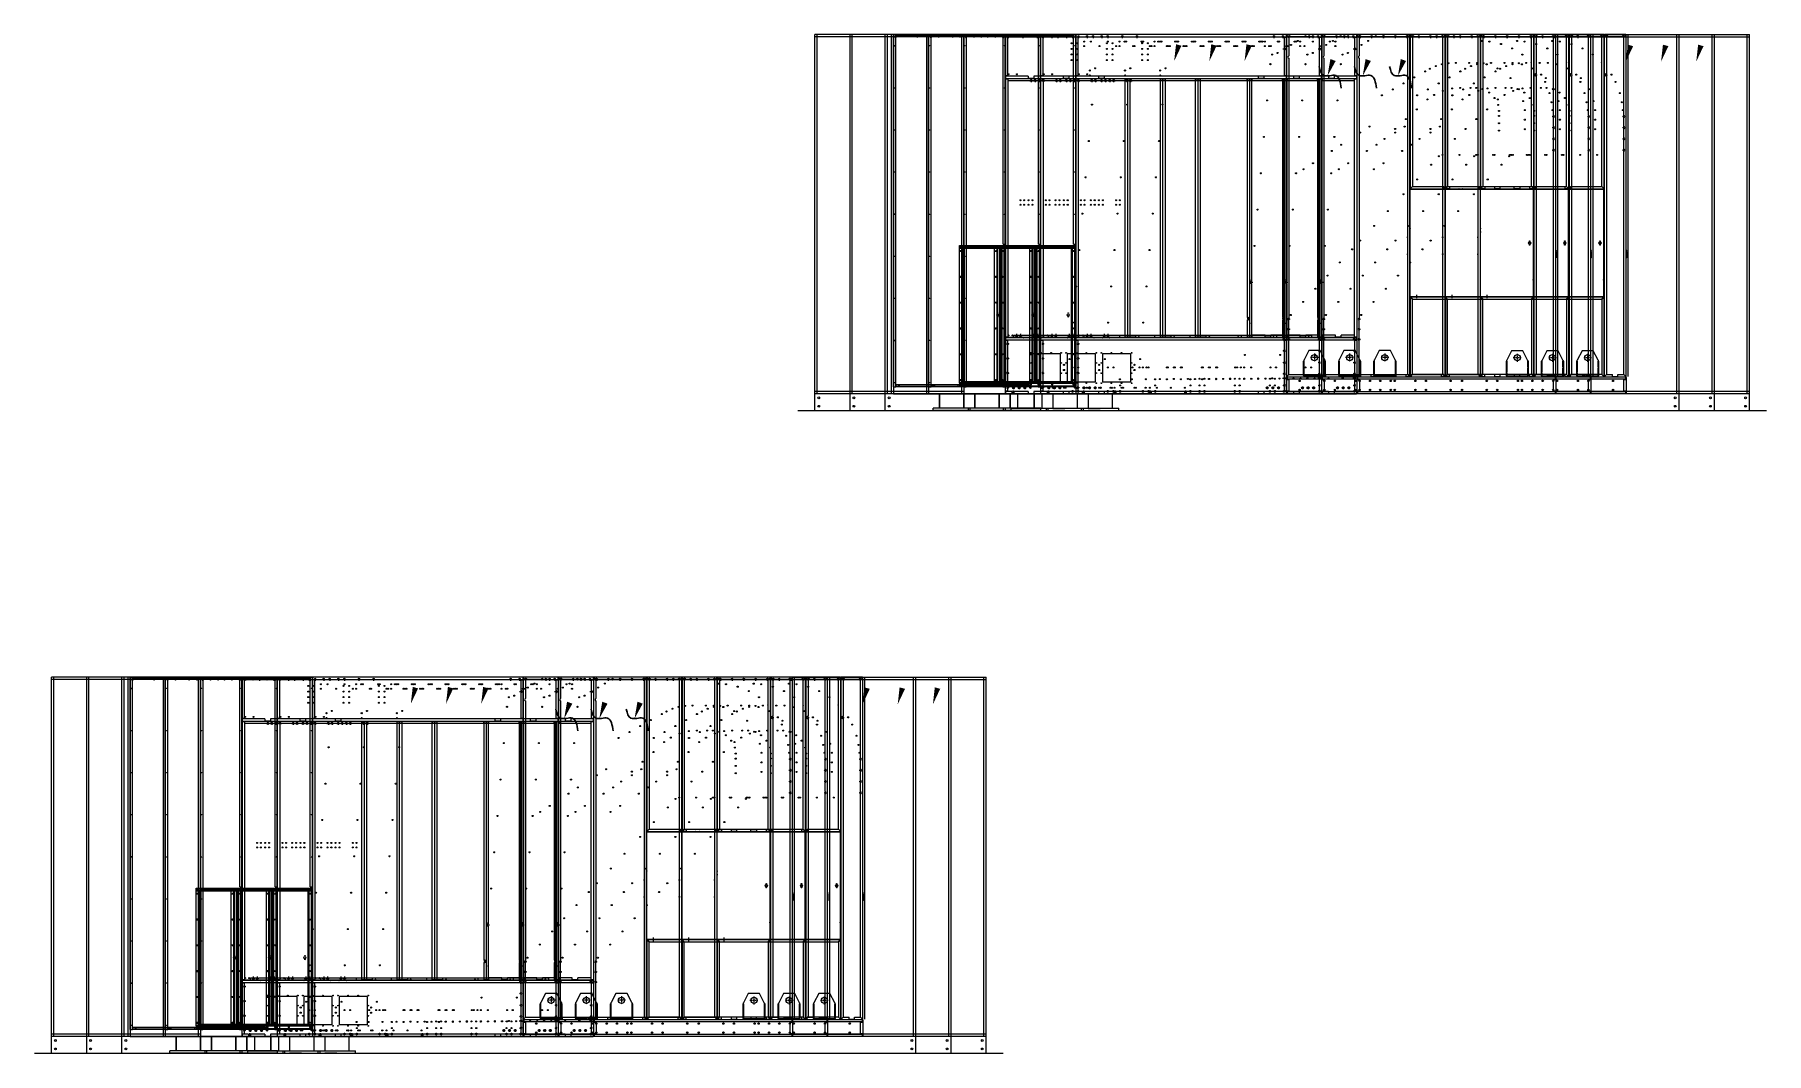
# Model space of a CAD drawing. Header units: millimetres. Extents: x -661384 to 33175, y -139129 to 24362.
# Drawn here: x -661384 to -645957, y -139129 to -130054 of the extents above.
import ezdxf

# ---------------------------------------------------------------- set-up
doc = ezdxf.new("R2010")
doc.units = ezdxf.units.MM
doc.linetypes.add('DASHDOT', pattern=[18.5, 12, -3, 0.5, -3])
doc.linetypes.add('DASHED', pattern=[15, 12, -3])
doc.layers.add('냉각탑_dim', color=1, linetype='Continuous')
doc.layers.add('냉각탑_기초', color=23, linetype='Continuous')

# ---------------------------------------------------------------- blocks, each defined once
blk = doc.blocks.new('457536')
at = {"color": 7, "lineweight": 5, "ltscale": 0.09375}
for p, q in [((114542.520962, 89059.297332), (114550.020962, 89059.297332)), ((114742.520962, 89059.297332), (114735.020962, 89059.297332)), ((114550.020962, 88929.797332), (114542.520962, 88929.797332)), ((114550.020962, 88922.297332), (114550.020962, 88929.797332)), ((114735.020962, 88929.797332), (114742.520962, 88929.797332)), ((114735.020962, 88922.297332), (114735.020962, 88929.797332))]:
    blk.add_line(p, q, dxfattribs=at)
at = {"color": 7, "lineweight": 5}
for p, q in [((114542.520962, 89059.297332), (114542.520962, 88929.797332)), ((114592.520962, 89152.297332), (114550.020962, 89069.297332)), ((114692.520962, 89152.297332), (114592.520962, 89152.297332)), ((114735.020962, 89069.297332), (114692.520962, 89152.297332)), ((114742.520962, 88929.797332), (114742.520962, 89059.297332)), ((114550.020962, 88922.297332), (114735.020962, 88922.297332))]:
    blk.add_line(p, q, dxfattribs=at)
at = {"color": 7, "linetype": 'DASHED', "lineweight": 5}
for p, q in [((114548.520962, 89059.297332), (114548.520962, 88929.797332)), ((114736.520962, 88929.797332), (114736.520962, 89059.297332)), ((114550.020962, 88928.297332), (114735.020962, 88928.297332))]:
    blk.add_line(p, q, dxfattribs=at)
at = {"color": 7, "lineweight": 5, "ltscale": 0.125}
for p, q in [((114550.020962, 89059.297332), (114550.020962, 89069.297332)), ((114735.020962, 89069.297332), (114735.020962, 89059.297332))]:
    blk.add_line(p, q, dxfattribs=at)
at = {"color": 7, "linetype": 'DASHDOT', "lineweight": 5}
for p, q in [((114678.270962, 89090.297332), (114606.770962, 89090.297332)), ((114642.520962, 89126.047332), (114642.520962, 89054.547332))]:
    blk.add_line(p, q, dxfattribs=at)
at = {"color": 7, "linetype": 'DASHED', "lineweight": 5, "ltscale": 0.075}
for p, q in [((114558.520962, 88928.297332), (114558.520962, 88922.297332)), ((114576.520962, 88928.297332), (114576.520962, 88922.297332)), ((114608.520962, 88928.297332), (114608.520962, 88922.297332)), ((114626.520962, 88928.297332), (114626.520962, 88922.297332)), ((114658.520962, 88928.297332), (114658.520962, 88922.297332)), ((114676.520962, 88928.297332), (114676.520962, 88922.297332)), ((114708.520962, 88928.297332), (114708.520962, 88922.297332)), ((114726.520962, 88928.297332), (114726.520962, 88922.297332))]:
    blk.add_line(p, q, dxfattribs=at)
at = {"color": 7, "lineweight": 5}
blk.add_circle((114642.520962, 89090.297332), 27.5, dxfattribs=at)
blk = doc.blocks.new('A$C5FB90F76')
at = {"color": 7, "lineweight": 13}
for p, q in [((0, 0), (0, 1200)), ((3, 0), (3, 1200)), ((25, 0), (25, 1200))]:
    blk.add_line(p, q, dxfattribs=at)
at = {"color": 7, "lineweight": 13, "ltscale": 0.014}
for p, q in [((3, 1200), (0, 1200)), ((3, 0), (0, 0))]:
    blk.add_line(p, q, dxfattribs=at)
at = {"color": 7, "lineweight": 13, "ltscale": 0.111}
for p, q in [((25, 1200), (3, 1200)), ((3, 0), (25, 0))]:
    blk.add_line(p, q, dxfattribs=at)
at = {"color": 7, "lineweight": 13}
for centre in [(15, 1175), (15, 945), (15, 715), (15, 485), (15, 255), (15, 25)]:
    blk.add_circle(centre, 3, dxfattribs=at)
blk = doc.blocks.new('A$C6C1445C5')
at = {"color": 7, "lineweight": 13}
for p, q in [((0, 25), (400, 25)), ((0, 22), (400, 22)), ((0, 0), (400, 0))]:
    blk.add_line(p, q, dxfattribs=at)
at = {"color": 7, "lineweight": 13, "ltscale": 0.035}
for p, q in [((0, 22), (0, 25)), ((400, 22), (400, 25))]:
    blk.add_line(p, q, dxfattribs=at)
at = {"color": 7, "lineweight": 13, "ltscale": 0.2775}
for p, q in [((0, 22), (0, 0)), ((400, 0), (400, 22))]:
    blk.add_line(p, q, dxfattribs=at)
at = {"color": 7, "lineweight": 13}
for centre in [(10, 10), (200, 10), (390, 10)]:
    blk.add_circle(centre, 3, dxfattribs=at)
blk = doc.blocks.new('A$C01666899')
at = {"color": 4, "lineweight": 13}
for p, q in [((1212, 354), (0, 354)), ((0, 343), (0, 3)), ((7, 343), (7, 3)), ((1202, 347), (10, 347)), ((1202, 344), (10, 344)), ((10, 343), (10, 20)), ((11, 20), (11, 343)), ((11, 343), (1201, 343)), ((1201, 343), (1201, 20)), ((1202, 20), (1202, 343)), ((1205, 3), (1205, 343)), ((1212, 3), (1212, 343)), ((1202, 20), (10, 20)), ((1202, 3), (10, 3)), ((1202, 0), (10, 0))]:
    blk.add_line(p, q, dxfattribs=at)
at = {"color": 4, "lineweight": 13, "ltscale": 0.04}
for p, q in [((0, 346), (0, 354)), ((1212, 346), (1212, 354))]:
    blk.add_line(p, q, dxfattribs=at)
at = {"color": 4, "lineweight": 13, "ltscale": 0.0485}
for p, q in [((10, 346), (0, 346)), ((1212, 346), (1202, 346))]:
    blk.add_line(p, q, dxfattribs=at)
at = {"color": 4, "lineweight": 13, "ltscale": 0.033}
for p, q in [((7, 343), (0, 343)), ((1205, 343), (1212, 343)), ((7, 3), (0, 3)), ((1205, 3), (1212, 3))]:
    blk.add_line(p, q, dxfattribs=at)
at = {"color": 4, "lineweight": 13, "ltscale": 0.017}
for p, q in [((7, 343), (10, 343)), ((1202, 347), (1202, 344)), ((1205, 343), (1202, 343)), ((10, 3), (10, 0)), ((1202, 3), (1202, 0))]:
    blk.add_line(p, q, dxfattribs=at)
at = {"color": 4, "lineweight": 13, "ltscale": 0.0085}
for p, q in [((10, 344), (8, 344)), ((1202, 344), (1204, 344)), ((10, 2), (8, 2)), ((1202, 2), (1204, 2))]:
    blk.add_line(p, q, dxfattribs=at)
at = {"color": 4, "lineweight": 13, "ltscale": 0.0045}
for p, q in [((8, 343), (8, 344)), ((10, 343), (10, 344)), ((1202, 344), (1202, 343)), ((1204, 344), (1204, 343)), ((8, 2), (8, 3)), ((1204, 3), (1204, 2))]:
    blk.add_line(p, q, dxfattribs=at)
at = {"color": 4, "lineweight": 13, "ltscale": 0.007}
for p, q in [((10, 347), (10, 346)), ((1202, 347), (1202, 346))]:
    blk.add_line(p, q, dxfattribs=at)
at = {"color": 4, "lineweight": 13, "ltscale": 0.01}
blk.add_line((10, 346), (10, 344), dxfattribs=at)
at = {"color": 4, "lineweight": 13, "ltscale": 0.0155}
for p, q in [((7, 3), (10, 3)), ((1205, 3), (1202, 3))]:
    blk.add_line(p, q, dxfattribs=at)
at = {"color": 4, "lineweight": 13, "ltscale": 0.083}
for p, q in [((10, 20), (10, 3)), ((1202, 3), (1202, 20))]:
    blk.add_line(p, q, dxfattribs=at)
at = {"color": 4, "lineweight": 13}
for centre, radius in [((589, 316), 2), ((606, 316), 9), ((622, 316), 2)]:
    blk.add_circle(centre, radius, dxfattribs=at)
blk = doc.blocks.new('1')
at = {"color": 0, "lineweight": 20}
for p, q in [((14361, 14350), (12661, 14350)), ((12661, 11150), (12661, 14350)), ((12681, 11150), (12681, 14350)), ((13341, 14350), (13341, 11150)), ((13361, 14350), (13361, 11150)), ((14361, 11150), (14361, 14350)), ((19259, 14350), (20361, 14350)), ((19261, 14348), (19261, 14350)), ((20341, 11150), (20341, 14350)), ((20361, 11150), (20361, 14350)), ((13361, 14330), (12661, 14330)), ((19261, 14330), (20361, 14330)), ((13361, 11170), (12661, 11170)), ((12661, 11001), (12661, 11150)), ((19261, 11150), (12661, 11150)), ((13361, 11150), (14361, 11150)), ((19261, 11150), (14361, 11150)), ((20361, 11170), (19261, 11170)), ((19261, 11150), (19261, 11153)), ((20361, 11150), (19261, 11150)), ((20361, 11001), (20361, 11150))]:
    blk.add_line(p, q, dxfattribs=at)
at = {"color": 7, "lineweight": 20}
for p, q in [((13361, 11213), (13361, 14348)), ((13364, 11213), (13364, 14348)), ((13383, 14350), (14337, 14350)), ((14355, 14348), (14355, 11215)), ((14359, 14348), (14359, 11213)), ((16859, 14350), (14362, 14350)), ((17960, 14350), (16866, 14350)), ((19062, 14350), (17968, 14350)), ((19258, 14350), (19070, 14350)), ((13381, 14320), (13381, 11213)), ((13383, 14346), (14337, 14346)), ((14339, 12482), (14339, 14320)), ((14361, 13982), (14361, 14328)), ((14381, 14006), (14381, 14320)), ((14393, 14330), (14503, 14330)), ((14523, 14330), (14633, 14330)), ((14653, 14330), (14763, 14330)), ((14783, 14330), (14893, 14330)), ((14913, 14330), (16741, 14330)), ((16761, 14330), (16821, 14330)), ((16841, 14328), (16841, 14232)), ((16841, 14212), (16841, 13982)), ((16861, 14328), (16861, 13982)), ((16863, 14346), (16863, 11305)), ((16883, 14321), (16883, 14160)), ((17022, 14330), (16898, 14330)), ((17088, 14330), (17042, 14330)), ((17108, 14330), (17298, 14330)), ((17318, 14330), (17508, 14330)), ((17528, 14330), (17718, 14330)), ((17928, 14330), (17738, 14330)), ((17943, 11322), (17943, 14321)), ((17963, 11305), (17963, 14346)), ((17965, 14346), (17965, 12979)), ((17985, 14321), (17985, 12996)), ((18190, 14330), (18000, 14330)), ((18210, 14330), (18400, 14330)), ((18420, 14330), (18610, 14330)), ((18630, 14330), (18820, 14330)), ((19030, 14330), (18840, 14330)), ((19045, 12996), (19045, 14321)), ((19065, 12979), (19065, 14346)), ((19067, 14346), (19067, 11305)), ((19087, 14321), (19087, 14000)), ((19226, 14330), (19102, 14330)), ((19241, 13631), (19241, 14321)), ((19261, 11305), (19261, 14346)), ((19281, 11305), (19281, 14346)), ((16883, 14140), (16883, 11824)), ((14361, 13958), (14383, 13958)), ((14383, 13956), (14361, 13956)), ((14361, 11654), (14361, 13955)), ((14561, 13980), (14362, 13980)), ((14362, 13960), (16859, 13960)), ((14381, 13955), (14381, 11654)), ((14383, 13958), (15424, 13958)), ((14578, 13938), (14383, 13938)), ((14561, 13963), (14611, 13963)), ((16611, 13980), (14611, 13980)), ((14804, 13938), (14706, 13938)), ((15424, 13938), (14857, 13938)), ((15424, 13958), (15446, 13958)), ((15446, 13956), (15424, 13956)), ((15426, 11654), (15426, 13955)), ((15446, 13955), (15446, 11654)), ((15448, 11654), (15448, 13955)), ((15449, 13958), (16532, 13958)), ((15471, 13955), (15449, 13955)), ((15468, 13955), (15468, 11654)), ((16510, 13938), (15471, 13938)), ((16510, 13955), (16532, 13955)), ((16513, 13955), (16513, 11830)), ((16533, 13955), (16533, 11654)), ((16535, 11654), (16535, 13955)), ((16536, 13958), (16860, 13958)), ((16558, 13955), (16536, 13955)), ((16555, 12154), (16555, 13955)), ((16838, 13938), (16558, 13938)), ((16611, 13963), (16661, 13963)), ((16859, 13980), (16661, 13980)), ((16838, 13955), (16860, 13955)), ((16841, 11654), (16841, 13955)), ((16861, 13955), (16861, 11654)), ((19087, 13982), (19087, 11322)), ((19241, 13531), (19241, 13612)), ((19262, 13625), (19262, 13652)), ((19241, 13431), (19241, 13512)), ((19241, 13331), (19241, 13412)), ((19241, 11322), (19241, 13312)), ((17965, 12017), (17965, 12970)), ((17985, 12996), (17968, 12979)), ((17968, 12979), (17985, 12996)), ((17968, 12976), (19062, 12976)), ((17968, 12974), (19056, 12974)), ((17985, 12996), (18265, 12996)), ((18265, 12979), (18315, 12979)), ((18315, 12996), (18715, 12996)), ((18715, 12979), (18765, 12979)), ((18765, 12996), (19045, 12996)), ((19062, 12979), (19045, 12996)), ((19045, 12996), (19062, 12979)), ((19059, 12970), (19059, 12017)), ((17965, 12647), (17965, 12740)), ((13974, 12447), (13974, 11247)), ((14324, 12447), (13974, 12447)), ((14324, 12447), (14324, 11247)), ((19261, 12430), (19261, 12362)), ((19264, 12418), (19264, 12373)), ((17965, 12217), (17965, 12310)), ((16535, 12167), (16533, 12144)), ((16555, 11654), (16555, 12134)), ((17965, 12008), (17965, 11305)), ((19056, 12014), (17968, 12014)), ((19062, 12012), (17968, 12012)), ((17985, 11992), (17968, 12008)), ((17968, 12008), (17985, 11992)), ((17985, 11322), (17985, 11992)), ((17985, 11992), (19045, 11992)), ((19062, 12008), (19045, 11992)), ((19045, 11992), (19062, 12008)), ((19045, 11992), (19045, 11322)), ((19065, 11305), (19065, 12008)), ((16513, 11810), (16513, 11654)), ((16535, 11783), (16533, 11760)), ((16883, 11734), (16883, 11805)), ((14361, 11653), (14433, 11653)), ((14433, 11652), (14361, 11652)), ((14361, 11172), (14361, 11628)), ((16859, 11650), (14362, 11650)), ((14362, 11630), (16830, 11630)), ((14381, 11604), (14381, 11628)), ((14381, 11474), (14381, 11585)), ((15374, 11652), (14433, 11652)), ((14504, 11672), (14603, 11672)), ((14655, 11672), (15374, 11672)), ((15374, 11653), (15446, 11653)), ((15446, 11652), (15374, 11652)), ((15521, 11654), (15449, 11654)), ((16532, 11652), (15449, 11652)), ((15521, 11672), (16460, 11672)), ((16460, 11654), (16532, 11654)), ((16558, 11654), (16536, 11654)), ((16860, 11652), (16536, 11652)), ((16672, 11672), (16558, 11672)), ((16722, 11654), (16672, 11654)), ((16838, 11672), (16722, 11672)), ((16838, 11654), (16860, 11654)), ((16841, 11623), (16841, 11542)), ((16861, 11628), (16861, 11172)), ((16883, 11644), (16883, 11715)), ((16883, 11322), (16883, 11625)), ((14381, 11344), (14381, 11455)), ((14846, 11505), (14596, 11505)), ((14596, 11505), (14596, 11255)), ((14846, 11505), (14846, 11255)), ((16841, 11523), (16841, 11437)), ((16841, 11418), (16841, 11337)), ((14381, 11214), (14381, 11325)), ((16841, 11279), (16841, 11234)), ((16865, 11173), (16865, 11276)), ((16866, 11305), (16883, 11322)), ((16883, 11322), (16866, 11305)), ((16866, 11302), (17960, 11302)), ((16868, 11301), (19261, 11301)), ((16868, 11300), (19257, 11300)), ((19257, 11280), (16868, 11280)), ((16883, 11322), (17163, 11322)), ((16885, 11276), (16885, 11173)), ((17163, 11305), (17213, 11305)), ((17213, 11322), (17613, 11322)), ((17613, 11305), (17663, 11305)), ((17663, 11322), (17943, 11322)), ((17960, 11305), (17943, 11322)), ((17968, 11305), (17985, 11322)), ((17985, 11322), (17968, 11305)), ((17968, 11302), (19062, 11302)), ((18265, 11322), (17985, 11322)), ((18265, 11305), (18315, 11305)), ((18715, 11322), (18315, 11322)), ((18715, 11305), (18765, 11305)), ((19045, 11322), (18765, 11322)), ((19045, 11322), (19062, 11305)), ((19062, 11305), (19045, 11322)), ((19087, 11322), (19070, 11305)), ((19070, 11302), (19258, 11302)), ((19087, 11322), (19139, 11322)), ((19139, 11305), (19189, 11305)), ((19189, 11322), (19241, 11322)), ((19241, 11322), (19258, 11305)), ((19258, 11305), (19241, 11322)), ((19241, 11173), (19241, 11276)), ((19261, 11276), (19261, 11173)), ((13383, 11232), (13939, 11232)), ((14355, 11215), (13383, 11215)), ((14337, 11212), (13383, 11212)), ((14324, 11247), (13974, 11247)), ((14417, 11170), (14362, 11170)), ((14362, 11150), (16859, 11150)), ((14381, 11172), (14381, 11195)), ((14561, 11170), (14434, 11170)), ((14468, 11150), (14468, 11022)), ((14561, 11153), (14611, 11153)), ((14846, 11255), (14596, 11255)), ((14948, 11170), (14611, 11170)), ((14684, 11150), (14684, 11022)), ((14998, 11170), (14965, 11170)), ((15327, 11170), (15015, 11170)), ((15371, 11170), (15344, 11170)), ((16079, 11170), (15388, 11170)), ((16123, 11170), (16096, 11170)), ((16611, 11170), (16140, 11170)), ((16611, 11153), (16661, 11153)), ((16831, 11170), (16661, 11170)), ((16841, 11215), (16841, 11184)), ((16868, 11170), (19257, 11170)), ((19257, 11150), (16868, 11150)), ((14411, 11022), (14741, 11022)), ((14411, 11000), (14411, 11022)), ((14411, 11000), (14741, 11000)), ((14576, 11000), (14468, 11000)), ((14741, 11000), (14741, 11022))]:
    blk.add_line(p, q, dxfattribs=at)
at = {"color": 7, "lineweight": 20, "ltscale": 0.005667}
for p, q in [((13364, 14348), (13361, 14348)), ((13383, 14346), (13383, 14350)), ((14337, 14346), (14337, 14350)), ((14355, 14348), (14359, 14348)), ((13364, 11213), (13361, 11213)), ((13383, 11215), (13383, 11212)), ((14337, 11215), (14337, 11212)), ((14355, 11213), (14359, 11213))]:
    blk.add_line(p, q, dxfattribs=at)
at = {"color": 7, "lineweight": 20, "ltscale": 0.0015}
for p, q in [((13363, 14350), (13364, 14350)), ((14356, 14350), (14357, 14350)), ((13364, 11212), (13363, 11212)), ((14357, 11212), (14356, 11212))]:
    blk.add_line(p, q, dxfattribs=at)
at = {"color": 7, "lineweight": 20, "ltscale": 0.002833}
for p, q in [((13363, 14348), (13363, 14350)), ((13364, 14350), (13364, 14348)), ((14356, 14348), (14356, 14350)), ((14357, 14348), (14357, 14350)), ((13363, 11212), (13363, 11213)), ((13364, 11212), (13364, 11213)), ((14339, 11213), (14339, 11215)), ((14355, 11215), (14355, 11213)), ((14356, 11213), (14356, 11212)), ((14357, 11212), (14357, 11213))]:
    blk.add_line(p, q, dxfattribs=at)
at = {"color": 7, "lineweight": 20, "ltscale": 0.031833}
for p, q in [((13383, 14350), (13364, 14350)), ((14356, 14350), (14337, 14350)), ((13364, 11212), (13383, 11212)), ((14337, 11212), (14356, 11212))]:
    blk.add_line(p, q, dxfattribs=at)
at = {"color": 7, "lineweight": 20, "ltscale": 0.027667}
for p, q in [((13381, 14348), (13364, 14348)), ((14355, 14348), (14339, 14348)), ((14339, 12482), (14355, 12482)), ((13364, 11213), (13381, 11213)), ((13383, 11232), (13383, 11215)), ((13939, 11215), (13939, 11232)), ((14339, 11215), (14355, 11215)), ((14339, 11213), (14355, 11213))]:
    blk.add_line(p, q, dxfattribs=at)
at = {"color": 7, "lineweight": 20, "ltscale": 0.003333}
for p, q in [((13381, 14348), (13383, 14348)), ((14337, 14350), (14337, 14348)), ((14337, 14348), (14339, 14348)), ((13381, 14346), (13383, 14346)), ((14337, 14346), (14339, 14346)), ((13383, 11215), (13381, 11215)), ((13383, 11214), (13381, 11214)), ((14339, 11214), (14337, 11214)), ((14337, 11212), (14337, 11214))]:
    blk.add_line(p, q, dxfattribs=at)
at = {"color": 7, "lineweight": 20, "ltscale": 0.015225}
for p, q in [((13381, 14348), (13381, 14339)), ((14339, 14339), (14339, 14348))]:
    blk.add_line(p, q, dxfattribs=at)
at = {"color": 7, "lineweight": 20, "ltscale": 0.000512635}
for p, q in [((13383, 14350), (13383, 14349)), ((13383, 11212), (13383, 11212))]:
    blk.add_line(p, q, dxfattribs=at)
at = {"color": 7, "lineweight": 20, "ltscale": 0.0425}
for p, q in [((14361, 14348), (14362, 14348)), ((16861, 14348), (16859, 14348)), ((14361, 14347), (14362, 14347)), ((16861, 14347), (16859, 14347)), ((14361, 13962), (14362, 13962)), ((14361, 13962), (14362, 13962)), ((16861, 13962), (16859, 13962)), ((16861, 13962), (16859, 13962)), ((14361, 11648), (14362, 11648)), ((14361, 11647), (14362, 11647)), ((16861, 11648), (16859, 11648)), ((16861, 11647), (16859, 11647)), ((14361, 11152), (14362, 11152)), ((14361, 11152), (14362, 11152)), ((16861, 11152), (16859, 11152)), ((16861, 11152), (16859, 11152))]:
    blk.add_line(p, q, dxfattribs=at)
at = {"color": 7, "lineweight": 20, "ltscale": 0.0225}
for p, q in [((14361, 14347), (14361, 14348)), ((16861, 14347), (16861, 14348)), ((14361, 13962), (14361, 13962)), ((14364, 13956), (14364, 13955)), ((15443, 13956), (15443, 13955)), ((15448, 13955), (15448, 13956)), ((16533, 13955), (16533, 13956)), ((16535, 13955), (16535, 13956)), ((16861, 13962), (16861, 13962)), ((16861, 13955), (16861, 13956)), ((14361, 11647), (14361, 11648)), ((14361, 11647), (14361, 11648)), ((14364, 11653), (14364, 11654)), ((15443, 11653), (15443, 11654)), ((15448, 11654), (15448, 11653)), ((16533, 11654), (16533, 11653)), ((16535, 11654), (16535, 11653)), ((16861, 11654), (16861, 11653)), ((16861, 11647), (16861, 11648)), ((16865, 11295), (16865, 11296)), ((16865, 11295), (16865, 11296)), ((16868, 11295), (16868, 11296)), ((19258, 11295), (19258, 11296)), ((19261, 11295), (19261, 11296)), ((14361, 11152), (14361, 11152)), ((16861, 11152), (16861, 11152)), ((16865, 11154), (16865, 11153)), ((16865, 11154), (16865, 11153)), ((16868, 11154), (16868, 11153)), ((19258, 11154), (19258, 11153)), ((19261, 11154), (19261, 11153))]:
    blk.add_line(p, q, dxfattribs=at)
at = {"color": 7, "lineweight": 20, "ltscale": 0.085}
for p, q in [((14362, 14350), (14362, 14346)), ((16859, 14350), (16859, 14346)), ((14364, 14328), (14361, 14328)), ((16857, 14328), (16861, 14328)), ((14364, 13982), (14361, 13982)), ((14362, 13960), (14362, 13963)), ((16857, 13982), (16861, 13982)), ((16859, 13960), (16859, 13963)), ((14364, 11628), (14361, 11628)), ((14362, 11650), (14362, 11646)), ((16857, 11628), (16861, 11628)), ((16859, 11650), (16859, 11646)), ((14364, 11172), (14361, 11172)), ((14362, 11150), (14362, 11153)), ((16857, 11172), (16861, 11172)), ((16859, 11150), (16859, 11153))]:
    blk.add_line(p, q, dxfattribs=at)
at = {"color": 7, "lineweight": 20, "ltscale": 0.014477}
blk.add_line((14362, 14348), (14362, 14349), dxfattribs=at)
at = {"color": 7, "lineweight": 20, "ltscale": 0.132499}
blk.add_line((16859, 14350), (16864, 14350), dxfattribs=at)
at = {"color": 7, "lineweight": 20, "ltscale": 0.0375}
for p, q in [((16863, 14348), (16863, 14346)), ((16866, 14350), (16864, 14350)), ((16864, 14346), (16864, 14348)), ((16864, 14348), (16866, 14348)), ((16866, 14346), (16866, 14348)), ((17961, 14350), (17960, 14350)), ((17960, 14348), (17961, 14348)), ((17961, 14348), (17961, 14346)), ((17963, 14346), (17963, 14348)), ((17965, 14348), (17965, 14346)), ((17968, 14350), (17966, 14350)), ((17966, 14346), (17966, 14348)), ((17966, 14348), (17968, 14348)), ((17968, 14346), (17968, 14348)), ((19063, 14350), (19062, 14350)), ((19062, 14348), (19063, 14348)), ((19063, 14348), (19063, 14346)), ((19065, 14346), (19065, 14348)), ((19067, 14348), (19067, 14346)), ((19070, 14350), (19068, 14350)), ((19068, 14346), (19068, 14348)), ((19068, 14348), (19070, 14348)), ((19070, 14346), (19070, 14348)), ((19259, 14350), (19258, 14350)), ((19258, 14348), (19259, 14348)), ((19259, 14348), (19259, 14346)), ((19261, 14346), (19261, 14348)), ((17965, 12979), (17965, 12977)), ((17965, 12972), (17965, 12970)), ((17968, 12979), (17966, 12979)), ((17966, 12977), (17966, 12979)), ((17968, 12977), (17966, 12977)), ((17966, 12976), (17968, 12976)), ((17966, 12974), (17968, 12974)), ((17966, 12972), (17966, 12970)), ((17966, 12972), (17968, 12972)), ((17968, 12979), (17968, 12977)), ((19057, 12974), (19056, 12974)), ((19057, 12972), (19056, 12972)), ((19057, 12972), (19057, 12970)), ((19059, 12972), (19059, 12970)), ((19062, 12979), (19063, 12979)), ((19063, 12977), (19062, 12977)), ((19062, 12976), (19063, 12976)), ((19063, 12979), (19063, 12977)), ((19065, 12977), (19065, 12979)), ((17965, 12015), (17965, 12017)), ((17965, 12010), (17965, 12008)), ((17966, 12015), (17966, 12017)), ((17966, 12015), (17968, 12015)), ((17966, 12014), (17968, 12014)), ((17968, 12012), (17966, 12012)), ((17966, 12008), (17966, 12010)), ((17966, 12010), (17968, 12010)), ((19057, 12015), (19056, 12015)), ((19057, 12014), (19056, 12014)), ((19057, 12015), (19057, 12017)), ((19059, 12015), (19059, 12017)), ((19063, 12012), (19062, 12012)), ((19062, 12010), (19063, 12010)), ((19063, 12010), (19063, 12008)), ((19065, 12008), (19065, 12010)), ((16863, 11305), (16863, 11303)), ((16864, 11303), (16864, 11305)), ((16866, 11305), (16864, 11305)), ((16866, 11303), (16864, 11303)), ((16864, 11302), (16866, 11302)), ((16865, 11303), (16865, 11305)), ((16866, 11305), (16866, 11303)), ((17960, 11305), (17961, 11305)), ((17961, 11303), (17960, 11303)), ((17960, 11302), (17961, 11302)), ((17961, 11305), (17961, 11303)), ((17963, 11303), (17963, 11305)), ((17965, 11305), (17965, 11303)), ((17966, 11303), (17966, 11305)), ((17968, 11303), (17966, 11303)), ((17966, 11302), (17968, 11302)), ((19063, 11303), (19062, 11303)), ((19062, 11302), (19063, 11302)), ((19063, 11305), (19063, 11303)), ((19065, 11303), (19065, 11305)), ((19067, 11305), (19067, 11303)), ((19068, 11303), (19068, 11305)), ((19070, 11305), (19068, 11305)), ((19070, 11303), (19068, 11303)), ((19068, 11302), (19070, 11302)), ((19070, 11305), (19070, 11303)), ((19258, 11305), (19259, 11305)), ((19259, 11303), (19258, 11303)), ((19258, 11302), (19259, 11302)), ((19259, 11305), (19259, 11303)), ((19261, 11303), (19261, 11305))]:
    blk.add_line(p, q, dxfattribs=at)
at = {"color": 7, "lineweight": 20, "ltscale": 0.04}
for p, q in [((16863, 14348), (16864, 14348)), ((16864, 14350), (16864, 14348)), ((16866, 14350), (16866, 14348)), ((17960, 14350), (17960, 14348)), ((17961, 14350), (17961, 14348)), ((17963, 14348), (17961, 14348)), ((17965, 14348), (17966, 14348)), ((17966, 14350), (17966, 14348)), ((17968, 14350), (17968, 14348)), ((19062, 14350), (19062, 14348)), ((19063, 14350), (19063, 14348)), ((19065, 14348), (19063, 14348)), ((19067, 14348), (19068, 14348)), ((19068, 14350), (19068, 14348)), ((19070, 14350), (19070, 14348)), ((19258, 14350), (19258, 14348)), ((19259, 14350), (19259, 14348)), ((19261, 14348), (19259, 14348)), ((16863, 14346), (16864, 14346)), ((17963, 14346), (17961, 14346)), ((17965, 14346), (17966, 14346)), ((19065, 14346), (19063, 14346)), ((19067, 14346), (19068, 14346)), ((19261, 14346), (19259, 14346)), ((14361, 13958), (14361, 13956)), ((14383, 13958), (14383, 13956)), ((15446, 13958), (15446, 13956)), ((19261, 13625), (19262, 13625)), ((17965, 12979), (17966, 12979)), ((17965, 12977), (17966, 12977)), ((17965, 12972), (17966, 12972)), ((17966, 12976), (17966, 12977)), ((17966, 12974), (17966, 12972)), ((17968, 12976), (17968, 12977)), ((19057, 12974), (19057, 12972)), ((19059, 12972), (19057, 12972)), ((19062, 12976), (19062, 12977)), ((19065, 12979), (19063, 12979)), ((19065, 12977), (19063, 12977)), ((19063, 12976), (19063, 12977)), ((17965, 12015), (17966, 12015)), ((17965, 12010), (17966, 12010)), ((17966, 12014), (17966, 12015)), ((17966, 12012), (17966, 12010)), ((17968, 12012), (17968, 12010)), ((19057, 12014), (19057, 12015)), ((19059, 12015), (19057, 12015)), ((19063, 12012), (19063, 12010)), ((19065, 12010), (19063, 12010)), ((14361, 11652), (14361, 11653)), ((14433, 11652), (14433, 11653)), ((15446, 11652), (15446, 11653)), ((16863, 11305), (16864, 11305)), ((16863, 11303), (16864, 11303)), ((16864, 11302), (16864, 11303)), ((16866, 11302), (16866, 11303)), ((17960, 11302), (17960, 11303)), ((17963, 11305), (17961, 11305)), ((17961, 11302), (17961, 11303)), ((17963, 11303), (17961, 11303)), ((17965, 11305), (17966, 11305)), ((17965, 11303), (17966, 11303)), ((17966, 11302), (17966, 11303)), ((17968, 11302), (17968, 11303)), ((19065, 11305), (19063, 11305)), ((19065, 11303), (19063, 11303)), ((19063, 11302), (19063, 11303)), ((19067, 11305), (19068, 11305)), ((19067, 11303), (19068, 11303)), ((19068, 11302), (19068, 11303)), ((19070, 11302), (19070, 11303)), ((19258, 11302), (19258, 11303)), ((19261, 11305), (19259, 11305)), ((19261, 11303), (19259, 11303)), ((19259, 11302), (19259, 11303)), ((19261, 11301), (19261, 11300))]:
    blk.add_line(p, q, dxfattribs=at)
at = {"color": 7, "lineweight": 20, "ltscale": 0.0775}
for p, q in [((17960, 14346), (17960, 14350)), ((19062, 14346), (19062, 14350)), ((19258, 14346), (19258, 14350)), ((16866, 14346), (16863, 14346)), ((17960, 14346), (17963, 14346)), ((17968, 14346), (17965, 14346)), ((19062, 14346), (19065, 14346)), ((19070, 14346), (19067, 14346)), ((19258, 14346), (19261, 14346)), ((17968, 12970), (17965, 12970)), ((17968, 12970), (17968, 12974)), ((19056, 12970), (19056, 12974)), ((19056, 12970), (19059, 12970)), ((19062, 12979), (19062, 12976)), ((17968, 12017), (17965, 12017)), ((17968, 12008), (17965, 12008)), ((17968, 12017), (17968, 12014)), ((19056, 12017), (19056, 12014)), ((19056, 12017), (19059, 12017)), ((19062, 12008), (19062, 12012)), ((19062, 12008), (19065, 12008)), ((17960, 11305), (17960, 11302)), ((19062, 11305), (19062, 11302)), ((19258, 11305), (19258, 11302))]:
    blk.add_line(p, q, dxfattribs=at)
at = {"color": 7, "lineweight": 20, "ltscale": 0.129999}
for p, q in [((17961, 14350), (17966, 14350)), ((19063, 14350), (19068, 14350))]:
    blk.add_line(p, q, dxfattribs=at)
at = {"color": 7, "lineweight": 20, "ltscale": 0.011337}
for p, q in [((13383, 14339), (13383, 14346)), ((14337, 14339), (14337, 14346))]:
    blk.add_line(p, q, dxfattribs=at)
at = {"color": 7, "lineweight": 20, "ltscale": 0.283333}
for p, q in [((13565, 14330), (13395, 14330)), ((13755, 14330), (13585, 14330)), ((13945, 14330), (13775, 14330)), ((14135, 14330), (13965, 14330)), ((14325, 14330), (14155, 14330))]:
    blk.add_line(p, q, dxfattribs=at)
at = {"color": 7, "lineweight": 20, "ltscale": 0.4775}
for p, q in [((14361, 14328), (14361, 14347)), ((16861, 14347), (16861, 14328)), ((14361, 13962), (14361, 13982)), ((16861, 13982), (16861, 13962)), ((14361, 11628), (14361, 11647)), ((16861, 11647), (16861, 11628)), ((16865, 11276), (16865, 11295)), ((16868, 11295), (16868, 11276)), ((19258, 11276), (19258, 11295)), ((19261, 11295), (19261, 11276)), ((14361, 11152), (14361, 11172)), ((16861, 11172), (16861, 11152)), ((16865, 11154), (16865, 11173)), ((16868, 11173), (16868, 11154)), ((19258, 11154), (19258, 11173)), ((19261, 11173), (19261, 11154))]:
    blk.add_line(p, q, dxfattribs=at)
at = {"color": 7, "lineweight": 20, "ltscale": 0.00769}
for p, q in [((14361, 14328), (14361, 14328)), ((16861, 14328), (16860, 14328)), ((14361, 11628), (14361, 11628)), ((16861, 11628), (16860, 11628))]:
    blk.add_line(p, q, dxfattribs=at)
at = {"color": 7, "lineweight": 20, "ltscale": 0.415}
for p, q in [((14362, 14330), (14362, 14346)), ((16841, 14328), (16857, 14328)), ((16859, 14346), (16859, 14330)), ((14362, 13963), (14362, 13980)), ((14381, 13982), (14364, 13982)), ((14561, 13980), (14561, 13963)), ((14611, 13980), (14611, 13963)), ((16611, 13980), (16611, 13963)), ((16661, 13980), (16661, 13963)), ((16857, 13982), (16841, 13982)), ((16859, 13980), (16859, 13963)), ((14362, 11630), (14362, 11646)), ((14364, 11628), (14381, 11628)), ((16859, 11646), (16859, 11630)), ((14362, 11153), (14362, 11170)), ((14381, 11172), (14364, 11172)), ((14561, 11170), (14561, 11153)), ((14611, 11170), (14611, 11153)), ((16611, 11170), (16611, 11153)), ((16661, 11170), (16661, 11153)), ((16859, 11170), (16859, 11153))]:
    blk.add_line(p, q, dxfattribs=at)
at = {"color": 7, "lineweight": 20, "ltscale": 0.2575}
blk.add_line((14362, 14330), (14373, 14330), dxfattribs=at)
at = {"color": 7, "lineweight": 20, "ltscale": 0.05}
for p, q in [((14363, 14330), (14363, 14328)), ((16859, 14328), (16859, 14330)), ((16863, 14313), (16861, 14313)), ((16863, 14313), (16861, 14313)), ((17963, 14308), (17965, 14308)), ((17963, 14308), (17965, 14308)), ((17965, 14304), (17963, 14304)), ((19065, 14310), (19067, 14310)), ((14361, 13982), (14363, 13982)), ((14363, 13982), (14363, 13980)), ((16861, 13982), (16859, 13982)), ((16859, 13980), (16859, 13982)), ((19065, 13495), (19067, 13495)), ((19067, 13349), (19065, 13349)), ((19065, 13300), (19067, 13300)), ((19065, 13299), (19067, 13299)), ((19065, 13257), (19067, 13257)), ((19065, 13257), (19067, 13257)), ((19065, 13243), (19067, 13243)), ((19067, 13230), (19065, 13230)), ((19067, 13228), (19065, 13228)), ((19065, 13143), (19067, 13143)), ((19067, 13130), (19065, 13130)), ((19067, 13128), (19065, 13128)), ((19067, 13127), (19065, 13127)), ((19067, 13124), (19065, 13124)), ((19067, 13109), (19065, 13109)), ((19067, 13039), (19065, 13039)), ((19065, 13024), (19067, 13024)), ((17965, 12433), (17963, 12433)), ((17965, 12408), (17963, 12408)), ((17963, 12358), (17965, 12358)), ((18351, 12014), (18351, 12012)), ((18371, 12012), (18371, 12014)), ((18431, 12014), (18431, 12012)), ((18451, 12012), (18451, 12014)), ((14363, 11630), (14363, 11628)), ((14366, 11652), (14366, 11650)), ((14520, 11652), (14520, 11650)), ((14660, 11652), (14660, 11650)), ((14710, 11650), (14710, 11652)), ((14799, 11650), (14799, 11652)), ((16859, 11628), (16859, 11630)), ((17965, 11606), (17963, 11606)), ((19067, 11606), (19065, 11606)), ((19065, 11606), (19067, 11606)), ((19067, 11586), (19065, 11586)), ((17963, 11496), (17965, 11496)), ((17963, 11476), (17965, 11476)), ((19065, 11496), (19067, 11496)), ((19065, 11476), (19067, 11476)), ((19065, 11321), (19067, 11321)), ((14361, 11172), (14363, 11172)), ((14363, 11172), (14363, 11170)), ((16861, 11172), (16859, 11172)), ((16859, 11170), (16859, 11172))]:
    blk.add_line(p, q, dxfattribs=at)
at = {"color": 7, "lineweight": 20, "ltscale": 0.220051}
blk.add_line((14373, 14328), (14364, 14328), dxfattribs=at)
at = {"color": 7, "linetype": 'DASHDOT', "lineweight": 20}
for p, q in [((14370, 14330), (14396, 14330)), ((14383, 14343), (14383, 14317)), ((14500, 14330), (14526, 14330)), ((14513, 14343), (14513, 14317)), ((14630, 14330), (14656, 14330)), ((14643, 14343), (14643, 14317)), ((14760, 14330), (14786, 14330)), ((14773, 14343), (14773, 14317)), ((14890, 14330), (14916, 14330)), ((14903, 14343), (14903, 14317)), ((16738, 14330), (16764, 14330)), ((16751, 14343), (16751, 14317)), ((16818, 14330), (16844, 14330)), ((16830, 14222), (16856, 14222)), ((16831, 14343), (16831, 14317)), ((16843, 14235), (16843, 14209)), ((17085, 14330), (17111, 14330)), ((17098, 14343), (17098, 14317)), ((17295, 14330), (17321, 14330)), ((17308, 14343), (17308, 14317)), ((17505, 14330), (17531, 14330)), ((17518, 14343), (17518, 14317)), ((17715, 14330), (17741, 14330)), ((17728, 14343), (17728, 14317)), ((18187, 14330), (18213, 14330)), ((18200, 14343), (18200, 14317)), ((18397, 14330), (18423, 14330)), ((18410, 14343), (18410, 14317)), ((18607, 14330), (18633, 14330)), ((18620, 14343), (18620, 14317)), ((18817, 14330), (18843, 14330)), ((18830, 14343), (18830, 14317)), ((14575, 13938), (14601, 13938)), ((14588, 13951), (14588, 13925)), ((14610, 13938), (14636, 13938)), ((14623, 13951), (14623, 13925)), ((14648, 13938), (14674, 13938)), ((14661, 13951), (14661, 13925)), ((14683, 13938), (14709, 13938)), ((14696, 13951), (14696, 13925)), ((14801, 13938), (14827, 13938)), ((14814, 13951), (14814, 13925)), ((14834, 13938), (14860, 13938)), ((14847, 13951), (14847, 13925)), ((19070, 13991), (19096, 13991)), ((19083, 14004), (19083, 13978)), ((19029, 12507), (19029, 12481)), ((19016, 12494), (19042, 12494)), ((16536, 12144), (16562, 12144)), ((16549, 12157), (16549, 12131)), ((18005, 12015), (18038, 12015)), ((18022, 12031), (18022, 11999)), ((14446, 11670), (14472, 11670)), ((14459, 11683), (14459, 11657)), ((14481, 11670), (14507, 11670)), ((14494, 11683), (14494, 11657)), ((14599, 11670), (14625, 11670)), ((14612, 11683), (14612, 11657)), ((14632, 11670), (14658, 11670)), ((14645, 11683), (14645, 11657)), ((16827, 11633), (16853, 11633)), ((16840, 11646), (16840, 11620)), ((16828, 11289), (16854, 11289)), ((16841, 11302), (16841, 11276)), ((14413, 11165), (14439, 11165)), ((14419, 11204), (14442, 11204)), ((14426, 11178), (14426, 11152)), ((14431, 11215), (14431, 11192)), ((14469, 11204), (14492, 11204)), ((14481, 11215), (14481, 11192)), ((14519, 11204), (14542, 11204)), ((14531, 11215), (14531, 11192)), ((15323, 11165), (15349, 11165)), ((15336, 11178), (15336, 11152)), ((16679, 11204), (16702, 11204)), ((16691, 11215), (16691, 11192)), ((16729, 11204), (16752, 11204)), ((16741, 11215), (16741, 11192)), ((16779, 11204), (16802, 11204)), ((16791, 11215), (16791, 11192))]:
    blk.add_line(p, q, dxfattribs=at)
at = {"color": 7, "linetype": 'DASHDOT', "lineweight": 20, "ltscale": 0.2925}
for p, q in [((14943, 14273), (14955, 14273)), ((14943, 14223), (14955, 14223)), ((14994, 14273), (15006, 14273)), ((14994, 14223), (15006, 14223)), ((15055, 14288), (15067, 14288)), ((15055, 14248), (15067, 14248)), ((15115, 14288), (15127, 14288)), ((15190, 14248), (15202, 14248)), ((15265, 14288), (15277, 14288)), ((15340, 14248), (15352, 14248)), ((15415, 14288), (15427, 14288)), ((15490, 14248), (15502, 14248)), ((15565, 14288), (15577, 14288)), ((15640, 14248), (15652, 14248)), ((15715, 14288), (15727, 14288)), ((15790, 14248), (15802, 14248)), ((15865, 14288), (15877, 14288)), ((15940, 14248), (15952, 14248)), ((16015, 14288), (16027, 14288)), ((16090, 14248), (16102, 14248)), ((16165, 14288), (16177, 14288)), ((16240, 14248), (16252, 14248)), ((16315, 14288), (16327, 14288)), ((16390, 14248), (16402, 14248)), ((16465, 14288), (16477, 14288)), ((16540, 14248), (16552, 14248)), ((16615, 14288), (16627, 14288)), ((14943, 14173), (14955, 14173)), ((14943, 14123), (14955, 14123)), ((14994, 14173), (15006, 14173)), ((14994, 14123), (15006, 14123)), ((15152, 14050), (15164, 14050)), ((15124, 13726), (15136, 13726)), ((15095, 13402), (15107, 13402)), ((16628, 13115), (16640, 13115)), ((15067, 13079), (15079, 13079)), ((14594, 12874), (14606, 12874)), ((14594, 12834), (14606, 12834)), ((14712, 12874), (14724, 12874)), ((14712, 12834), (14724, 12834)), ((14745, 12874), (14757, 12874)), ((14745, 12834), (14757, 12834)), ((15039, 12755), (15051, 12755)), ((16600, 12791), (16611, 12791)), ((15010, 12431), (15022, 12431)), ((16571, 12468), (16583, 12468)), ((14982, 12107), (14994, 12107)), ((17011, 11974), (17011, 11963)), ((14954, 11784), (14966, 11784)), ((14960, 11789), (14960, 11778)), ((16515, 11820), (16526, 11820)), ((16521, 11826), (16521, 11814)), ((16885, 11820), (16885, 11809)), ((16885, 11730), (16885, 11719)), ((16901, 11857), (16901, 11846)), ((14382, 11600), (14382, 11589)), ((14386, 11675), (14386, 11664)), ((14421, 11675), (14421, 11664)), ((14606, 11670), (14618, 11670)), ((14612, 11675), (14612, 11664)), ((14639, 11670), (14651, 11670)), ((14645, 11675), (14645, 11664)), ((16885, 11640), (16885, 11629)), ((14382, 11470), (14382, 11459)), ((14925, 11459), (14937, 11459)), ((14931, 11465), (14931, 11454)), ((16486, 11497), (16498, 11497)), ((16492, 11502), (16492, 11491)), ((16840, 11538), (16840, 11527)), ((16840, 11433), (16840, 11422)), ((14382, 11340), (14382, 11329)), ((14951, 11385), (14963, 11385)), ((14957, 11390), (14957, 11379)), ((15001, 11385), (15013, 11385)), ((15007, 11390), (15007, 11379)), ((15373, 11279), (15385, 11279)), ((15379, 11284), (15379, 11273)), ((15478, 11279), (15490, 11279)), ((15484, 11285), (15484, 11273)), ((15485, 11385), (15497, 11385)), ((15491, 11390), (15491, 11379)), ((15548, 11385), (15560, 11385)), ((15554, 11390), (15554, 11379)), ((15603, 11280), (15615, 11280)), ((15609, 11286), (15609, 11274)), ((15611, 11385), (15623, 11385)), ((15617, 11390), (15617, 11379)), ((15728, 11281), (15740, 11281)), ((15734, 11287), (15734, 11275)), ((15790, 11385), (15802, 11385)), ((15796, 11390), (15796, 11379)), ((15853, 11385), (15865, 11385)), ((15853, 11282), (15865, 11282)), ((15859, 11390), (15859, 11379)), ((15859, 11288), (15859, 11276)), ((15916, 11385), (15928, 11385)), ((15922, 11390), (15922, 11379)), ((15978, 11283), (15990, 11283)), ((15984, 11289), (15984, 11277)), ((16083, 11284), (16095, 11284)), ((16089, 11289), (16089, 11278)), ((16125, 11284), (16137, 11284)), ((16131, 11289), (16131, 11278)), ((16230, 11284), (16242, 11284)), ((16236, 11290), (16236, 11278)), ((16355, 11285), (16367, 11285)), ((16361, 11291), (16361, 11279)), ((16400, 11385), (16412, 11385)), ((16406, 11390), (16406, 11379)), ((16450, 11385), (16462, 11385)), ((16456, 11390), (16456, 11379)), ((16480, 11286), (16492, 11286)), ((16486, 11292), (16486, 11280)), ((16605, 11287), (16617, 11287)), ((16611, 11293), (16611, 11281)), ((16736, 11294), (16736, 11282)), ((16840, 11333), (16840, 11322)), ((16841, 11294), (16841, 11283)), ((14382, 11210), (14382, 11199)), ((14581, 11209), (14581, 11198)), ((14675, 11204), (14687, 11204)), ((14681, 11209), (14681, 11198)), ((14775, 11204), (14787, 11204)), ((14781, 11209), (14781, 11198)), ((14875, 11204), (14887, 11204)), ((14881, 11209), (14881, 11198)), ((14951, 11175), (14963, 11175)), ((14957, 11180), (14957, 11169)), ((14975, 11204), (14987, 11204)), ((14981, 11209), (14981, 11198)), ((15001, 11175), (15013, 11175)), ((15007, 11180), (15007, 11169)), ((15075, 11204), (15087, 11204)), ((15081, 11209), (15081, 11198)), ((15200, 11204), (15212, 11204)), ((15206, 11209), (15206, 11198)), ((15325, 11204), (15337, 11204)), ((15331, 11209), (15331, 11198)), ((15374, 11225), (15386, 11225)), ((15374, 11175), (15386, 11175)), ((15380, 11230), (15380, 11219)), ((15380, 11180), (15380, 11169)), ((16082, 11225), (16094, 11225)), ((16082, 11175), (16094, 11175)), ((16088, 11230), (16088, 11219)), ((16088, 11180), (16088, 11169)), ((16132, 11230), (16132, 11219)), ((16132, 11180), (16132, 11169)), ((16840, 11230), (16840, 11219)), ((16840, 11180), (16840, 11169))]:
    blk.add_line(p, q, dxfattribs=at)
at = {"color": 7, "linetype": 'DASHDOT', "lineweight": 20, "ltscale": 0.292505}
for p, q in [((14949, 14278), (14949, 14267)), ((14949, 14228), (14949, 14217)), ((15000, 14278), (15000, 14267)), ((15000, 14228), (15000, 14217)), ((16888, 14335), (16888, 14324)), ((16903, 14264), (16903, 14252)), ((17032, 14335), (17032, 14324)), ((17938, 14335), (17938, 14324)), ((17990, 14335), (17990, 14324)), ((19040, 14335), (19040, 14324)), ((19092, 14335), (19092, 14324)), ((19236, 14335), (19236, 14324)), ((14949, 14178), (14949, 14167)), ((14949, 14128), (14949, 14117)), ((15000, 14178), (15000, 14167)), ((15000, 14128), (15000, 14117)), ((15158, 14055), (15158, 14044)), ((18188, 14069), (18199, 14069)), ((14386, 14003), (14386, 13991)), ((14461, 14003), (14461, 13991)), ((17905, 13921), (17905, 13909)), ((18001, 13974), (18001, 13963)), ((18859, 13968), (18859, 13957)), ((15130, 13731), (15130, 13720)), ((17713, 13814), (17713, 13803)), ((19223, 13752), (19223, 13741)), ((19233, 13683), (19233, 13671)), ((15101, 13407), (15101, 13396)), ((17266, 13319), (17266, 13308)), ((18253, 13283), (18253, 13272)), ((18403, 13283), (18403, 13272)), ((18553, 13283), (18553, 13272)), ((18703, 13283), (18703, 13272)), ((18853, 13283), (18853, 13272)), ((19003, 13283), (19003, 13272)), ((18145, 13191), (18157, 13191)), ((17900, 12928), (17911, 12928))]:
    blk.add_line(p, q, dxfattribs=at)
at = {"color": 7, "linetype": 'DASHDOT', "lineweight": 20, "ltscale": 0.195}
for p, q in [((15057, 14288), (15065, 14288)), ((15057, 14248), (15065, 14248)), ((15117, 14288), (15125, 14288)), ((15192, 14248), (15200, 14248)), ((15267, 14288), (15275, 14288)), ((15342, 14248), (15350, 14248)), ((15417, 14288), (15425, 14288)), ((15492, 14248), (15500, 14248)), ((15567, 14288), (15575, 14288)), ((15642, 14248), (15650, 14248)), ((15717, 14288), (15725, 14288)), ((15792, 14248), (15800, 14248)), ((15867, 14288), (15875, 14288)), ((15942, 14248), (15950, 14248)), ((16017, 14288), (16025, 14288)), ((16092, 14248), (16100, 14248)), ((16167, 14288), (16175, 14288)), ((16242, 14248), (16250, 14248)), ((16317, 14288), (16325, 14288)), ((16392, 14248), (16400, 14248)), ((16467, 14288), (16475, 14288)), ((16542, 14248), (16550, 14248)), ((16617, 14288), (16625, 14288)), ((15154, 14050), (15162, 14050)), ((15126, 13727), (15133, 13727)), ((15126, 13726), (15133, 13726)), ((15097, 13403), (15105, 13403)), ((15097, 13402), (15105, 13402)), ((16630, 13116), (16638, 13116)), ((16630, 13115), (16638, 13115)), ((14596, 12874), (14604, 12874)), ((14596, 12834), (14603, 12834)), ((14713, 12874), (14721, 12874)), ((14713, 12834), (14721, 12834)), ((14746, 12834), (14754, 12834)), ((15041, 12755), (15048, 12755)), ((15041, 12754), (15048, 12754)), ((16602, 12792), (16609, 12792)), ((16602, 12791), (16609, 12791)), ((15012, 12432), (15020, 12432)), ((15012, 12431), (15020, 12431)), ((16573, 12469), (16581, 12469)), ((16573, 12468), (16581, 12468)), ((14984, 12108), (14992, 12108)), ((14984, 12107), (14992, 12107)), ((16545, 12145), (16553, 12145)), ((16545, 12144), (16553, 12144)), ((17011, 11972), (17011, 11965)), ((14956, 11784), (14963, 11784)), ((14956, 11783), (14963, 11783)), ((14960, 11788), (14960, 11779)), ((16517, 11821), (16524, 11821)), ((16521, 11825), (16521, 11817)), ((16885, 11728), (16885, 11721)), ((16902, 11855), (16902, 11848)), ((14386, 11673), (14386, 11666)), ((14421, 11673), (14421, 11666)), ((14460, 11673), (14460, 11666)), ((14495, 11673), (14495, 11666)), ((14612, 11673), (14612, 11666)), ((14641, 11670), (14649, 11670)), ((14645, 11673), (14645, 11666)), ((16885, 11638), (16885, 11631)), ((14582, 11515), (14590, 11515)), ((14582, 11425), (14590, 11425)), ((14586, 11518), (14586, 11511)), ((14586, 11428), (14586, 11421)), ((14672, 11515), (14680, 11515)), ((14676, 11518), (14676, 11511)), ((14762, 11515), (14770, 11515)), ((14766, 11518), (14766, 11511)), ((14852, 11515), (14860, 11515)), ((14852, 11425), (14860, 11425)), ((14856, 11518), (14856, 11511)), ((14856, 11428), (14856, 11421)), ((14927, 11460), (14935, 11460)), ((14927, 11459), (14935, 11459)), ((14931, 11464), (14931, 11456)), ((16488, 11497), (16496, 11497)), ((16488, 11496), (16496, 11496)), ((16492, 11501), (16492, 11493)), ((14582, 11335), (14590, 11335)), ((14586, 11338), (14586, 11331)), ((14852, 11335), (14860, 11335)), ((14856, 11338), (14856, 11331)), ((15375, 11279), (15383, 11279)), ((15379, 11283), (15379, 11275)), ((15480, 11279), (15488, 11279)), ((15484, 11283), (15484, 11275)), ((15487, 11385), (15495, 11385)), ((15491, 11388), (15491, 11381)), ((15550, 11385), (15558, 11385)), ((15554, 11388), (15554, 11381)), ((15605, 11280), (15613, 11280)), ((15609, 11284), (15609, 11276)), ((15613, 11385), (15621, 11385)), ((15617, 11388), (15617, 11381)), ((15730, 11281), (15738, 11281)), ((15734, 11285), (15734, 11277)), ((15792, 11385), (15800, 11385)), ((15796, 11388), (15796, 11381)), ((15855, 11385), (15863, 11385)), ((15855, 11282), (15863, 11282)), ((15859, 11388), (15859, 11381)), ((15859, 11286), (15859, 11278)), ((15918, 11385), (15926, 11385)), ((15922, 11388), (15922, 11381)), ((15980, 11283), (15988, 11283)), ((15984, 11287), (15984, 11279)), ((16085, 11283), (16093, 11283)), ((16089, 11287), (16089, 11279)), ((16127, 11284), (16135, 11284)), ((16131, 11288), (16131, 11280)), ((16232, 11284), (16240, 11284)), ((16236, 11288), (16236, 11280)), ((16361, 11289), (16361, 11281)), ((16406, 11388), (16406, 11381)), ((16456, 11388), (16456, 11381)), ((16482, 11286), (16490, 11286)), ((16486, 11290), (16486, 11282)), ((16611, 11291), (16611, 11283)), ((16736, 11292), (16736, 11284)), ((16841, 11292), (16841, 11284)), ((14582, 11245), (14590, 11245)), ((14586, 11248), (14586, 11241)), ((14672, 11245), (14680, 11245)), ((14676, 11248), (14676, 11241)), ((14762, 11245), (14770, 11245)), ((14766, 11248), (14766, 11241)), ((14852, 11245), (14860, 11245)), ((14856, 11248), (14856, 11241))]:
    blk.add_line(p, q, dxfattribs=at)
at = {"color": 7, "linetype": 'DASHDOT', "lineweight": 20, "ltscale": 0.292499}
for p, q in [((15061, 14293), (15061, 14282)), ((15061, 14253), (15061, 14242)), ((15121, 14293), (15121, 14282)), ((15196, 14253), (15196, 14242)), ((15271, 14293), (15271, 14282)), ((15346, 14253), (15346, 14242)), ((15421, 14293), (15421, 14282)), ((15496, 14253), (15496, 14242)), ((15571, 14293), (15571, 14282)), ((15646, 14253), (15646, 14242)), ((15721, 14293), (15721, 14282)), ((15796, 14253), (15796, 14242)), ((15871, 14293), (15871, 14282)), ((15946, 14253), (15946, 14242)), ((16021, 14293), (16021, 14282)), ((16096, 14253), (16096, 14242)), ((16171, 14293), (16171, 14282)), ((16246, 14253), (16246, 14242)), ((16321, 14293), (16321, 14282)), ((16396, 14253), (16396, 14242)), ((16471, 14293), (16471, 14282)), ((16546, 14253), (16546, 14242)), ((16621, 14293), (16621, 14282)), ((16671, 14293), (16671, 14282)), ((16671, 14253), (16671, 14242)), ((16882, 14330), (16894, 14330)), ((16957, 14294), (16968, 14294)), ((16963, 14300), (16963, 14288)), ((17026, 14330), (17038, 14330)), ((17932, 14330), (17944, 14330)), ((17984, 14330), (17996, 14330)), ((18597, 14293), (18609, 14293)), ((18603, 14299), (18603, 14287)), ((18664, 14288), (18676, 14288)), ((18670, 14294), (18670, 14282)), ((18768, 14266), (18780, 14266)), ((18774, 14272), (18774, 14260)), ((18867, 14227), (18879, 14227)), ((18873, 14232), (18873, 14221)), ((19034, 14330), (19046, 14330)), ((19086, 14330), (19098, 14330)), ((19230, 14330), (19242, 14330)), ((16719, 14093), (16719, 14082)), ((16735, 14178), (16735, 14166)), ((16783, 14192), (16783, 14180)), ((18134, 14045), (18146, 14045)), ((18140, 14051), (18140, 14040)), ((18193, 14075), (18193, 14063)), ((18242, 14086), (18254, 14086)), ((18248, 14092), (18248, 14080)), ((18299, 14095), (18311, 14095)), ((18305, 14101), (18305, 14090)), ((18365, 14098), (18376, 14098)), ((18371, 14104), (18371, 14092)), ((18485, 14098), (18496, 14098)), ((18491, 14104), (18491, 14092)), ((18557, 14098), (18568, 14098)), ((18563, 14104), (18563, 14092)), ((18640, 14085), (18652, 14085)), ((18646, 14090), (18646, 14079)), ((18737, 14049), (18749, 14049)), ((18743, 14055), (18743, 14044)), ((18959, 14172), (18970, 14172)), ((18964, 14177), (18964, 14166)), ((14380, 13997), (14392, 13997)), ((14455, 13997), (14467, 13997)), ((17899, 13915), (17911, 13915)), ((17996, 13969), (18007, 13969)), ((18092, 14022), (18104, 14022)), ((18098, 14028), (18098, 14016)), ((18853, 13963), (18864, 13963)), ((19126, 13993), (19137, 13993)), ((19131, 13999), (19131, 13987)), ((19161, 13928), (19173, 13928)), ((19167, 13934), (19167, 13923)), ((16690, 13769), (16690, 13757)), ((17707, 13809), (17719, 13809)), ((17803, 13862), (17815, 13862)), ((17809, 13868), (17809, 13856)), ((18113, 13772), (18124, 13772)), ((18118, 13778), (18118, 13766)), ((18172, 13812), (18184, 13812)), ((18178, 13818), (18178, 13806)), ((18250, 13848), (18262, 13848)), ((18256, 13854), (18256, 13843)), ((18333, 13870), (18345, 13870)), ((18339, 13876), (18339, 13864)), ((18405, 13875), (18417, 13875)), ((18411, 13881), (18411, 13869)), ((18495, 13875), (18507, 13875)), ((18501, 13881), (18501, 13869)), ((18547, 13875), (18559, 13875)), ((18553, 13881), (18553, 13869)), ((18602, 13864), (18613, 13864)), ((18608, 13870), (18608, 13858)), ((18663, 13833), (18674, 13833)), ((18668, 13839), (18668, 13827)), ((18711, 13785), (18723, 13785)), ((18717, 13790), (18717, 13779)), ((18926, 13863), (18938, 13863)), ((18932, 13869), (18932, 13857)), ((18966, 13757), (18978, 13757)), ((18972, 13763), (18972, 13751)), ((19199, 13829), (19211, 13829)), ((19205, 13835), (19205, 13823)), ((19217, 13747), (19228, 13747)), ((17921, 13597), (17933, 13597)), ((17927, 13602), (17927, 13591)), ((18017, 13684), (18029, 13684)), ((18023, 13690), (18023, 13679)), ((18743, 13724), (18755, 13724)), ((18749, 13730), (18749, 13718)), ((18750, 13670), (18762, 13670)), ((18751, 13625), (18762, 13625)), ((18756, 13676), (18756, 13664)), ((18756, 13631), (18756, 13619)), ((18979, 13677), (18991, 13677)), ((18979, 13592), (18991, 13592)), ((18985, 13683), (18985, 13672)), ((18985, 13598), (18985, 13587)), ((19227, 13677), (19239, 13677)), ((19233, 13621), (19245, 13621)), ((19239, 13627), (19239, 13616)), ((16656, 13439), (16668, 13439)), ((16662, 13445), (16662, 13433)), ((17518, 13483), (17518, 13471)), ((17602, 13537), (17602, 13525)), ((17735, 13427), (17735, 13415)), ((17825, 13509), (17837, 13509)), ((17831, 13515), (17831, 13503)), ((18751, 13560), (18762, 13560)), ((18751, 13495), (18762, 13495)), ((18756, 13566), (18756, 13554)), ((18756, 13501), (18756, 13489)), ((18979, 13507), (18991, 13507)), ((18985, 13513), (18985, 13502)), ((19233, 13521), (19245, 13521)), ((19239, 13527), (19239, 13516)), ((19239, 13427), (19239, 13416)), ((17260, 13313), (17272, 13313)), ((17344, 13368), (17356, 13368)), ((17350, 13374), (17350, 13362)), ((17729, 13421), (17741, 13421)), ((18220, 13272), (18220, 13260)), ((18247, 13278), (18259, 13278)), ((18397, 13278), (18409, 13278)), ((18547, 13278), (18559, 13278)), ((18697, 13278), (18709, 13278)), ((18847, 13278), (18859, 13278)), ((18997, 13278), (19009, 13278)), ((19233, 13421), (19245, 13421)), ((19233, 13321), (19245, 13321)), ((19239, 13327), (19239, 13316)), ((16634, 13121), (16634, 13109)), ((17009, 13150), (17020, 13150)), ((17015, 13156), (17015, 13144)), ((17093, 13204), (17104, 13204)), ((17099, 13210), (17099, 13199)), ((18151, 13197), (18151, 13185)), ((18215, 13266), (18226, 13266)), ((15073, 13084), (15073, 13073)), ((18022, 13060), (18034, 13060)), ((18083, 12975), (18095, 12975)), ((18089, 12980), (18089, 12969)), ((14486, 12874), (14498, 12874)), ((14486, 12834), (14498, 12834)), ((14492, 12879), (14492, 12868)), ((14492, 12839), (14492, 12828)), ((14521, 12874), (14533, 12874)), ((14521, 12834), (14533, 12834)), ((14527, 12879), (14527, 12868)), ((14527, 12839), (14527, 12828)), ((14559, 12874), (14571, 12874)), ((14559, 12834), (14571, 12834)), ((14565, 12879), (14565, 12868)), ((14565, 12839), (14565, 12828)), ((14600, 12879), (14600, 12868)), ((14600, 12839), (14600, 12828)), ((14718, 12879), (14718, 12868)), ((14718, 12839), (14718, 12828)), ((14751, 12879), (14751, 12868)), ((14751, 12839), (14751, 12828)), ((17905, 12934), (17905, 12922)), ((15045, 12760), (15045, 12749)), ((17643, 12652), (17643, 12641)), ((17760, 12778), (17771, 12778)), ((17520, 12521), (17520, 12509)), ((17637, 12646), (17649, 12646)), ((17935, 12544), (17947, 12544)), ((17941, 12549), (17941, 12538)), ((15016, 12436), (15016, 12425)), ((17447, 12442), (17447, 12431)), ((17935, 12394), (17947, 12394)), ((17941, 12399), (17941, 12388)), ((17223, 12203), (17235, 12203)), ((17229, 12208), (17229, 12197)), ((17332, 12320), (17344, 12320)), ((17338, 12325), (17338, 12314)), ((14988, 12112), (14988, 12101)), ((17114, 12086), (17126, 12086)), ((17120, 12091), (17120, 12080)), ((19057, 12167), (19069, 12167)), ((19063, 12173), (19063, 12161)), ((16896, 11852), (16907, 11852)), ((14376, 11595), (14388, 11595)), ((14380, 11670), (14392, 11670)), ((14415, 11670), (14427, 11670)), ((14376, 11465), (14388, 11465)), ((16834, 11533), (16846, 11533)), ((16834, 11428), (16846, 11428)), ((14376, 11335), (14388, 11335)), ((16730, 11288), (16742, 11288)), ((16834, 11328), (16846, 11328)), ((14376, 11205), (14388, 11205)), ((14575, 11204), (14587, 11204)), ((16126, 11225), (16138, 11225)), ((16126, 11175), (16138, 11175))]:
    blk.add_line(p, q, dxfattribs=at)
at = {"color": 7, "linetype": 'DASHDOT', "lineweight": 20, "ltscale": 0.194995}
for p, q in [((15061, 14291), (15061, 14284)), ((15061, 14251), (15061, 14244)), ((15121, 14291), (15121, 14284)), ((15196, 14251), (15196, 14244)), ((15271, 14291), (15271, 14284)), ((15346, 14251), (15346, 14244)), ((15421, 14291), (15421, 14284)), ((15496, 14251), (15496, 14244)), ((15571, 14291), (15571, 14284)), ((15646, 14251), (15646, 14244)), ((15721, 14291), (15721, 14284)), ((15796, 14251), (15796, 14244)), ((15871, 14291), (15871, 14284)), ((15946, 14251), (15946, 14244)), ((16021, 14291), (16021, 14284)), ((16096, 14251), (16096, 14244)), ((16171, 14291), (16171, 14284)), ((16246, 14251), (16246, 14244)), ((16321, 14291), (16321, 14284)), ((16396, 14251), (16396, 14244)), ((16471, 14291), (16471, 14284)), ((16546, 14251), (16546, 14244)), ((16621, 14291), (16621, 14284)), ((16671, 14291), (16671, 14284)), ((16671, 14251), (16671, 14244)), ((16719, 14090), (16719, 14083)), ((18305, 14099), (18305, 14092)), ((17901, 13915), (17909, 13915)), ((18098, 14026), (18098, 14018)), ((15129, 13731), (15129, 13723)), ((16690, 13768), (16690, 13760)), ((18177, 13816), (18177, 13808)), ((18968, 13757), (18976, 13757)), ((17923, 13597), (17931, 13597)), ((18752, 13625), (18760, 13625)), ((18752, 13560), (18760, 13560)), ((18752, 13495), (18760, 13495)), ((18253, 13281), (18253, 13274)), ((18403, 13281), (18403, 13274)), ((18553, 13281), (18553, 13274)), ((18703, 13281), (18703, 13274)), ((18853, 13281), (18853, 13274)), ((19003, 13281), (19003, 13274)), ((16634, 13119), (16634, 13111)), ((18151, 13195), (18151, 13187)), ((18085, 12975), (18093, 12975)), ((17762, 12778), (17769, 12778))]:
    blk.add_line(p, q, dxfattribs=at)
at = {"color": 7, "linetype": 'DASHDOT', "lineweight": 20, "ltscale": 0.292502}
for p, q in [((16665, 14288), (16677, 14288)), ((16665, 14248), (16677, 14248)), ((16897, 14258), (16908, 14258)), ((16713, 14087), (16725, 14087)), ((16729, 14172), (16740, 14172)), ((16777, 14186), (16788, 14186)), ((16685, 13763), (16696, 13763)), ((17512, 13477), (17524, 13477)), ((17596, 13531), (17608, 13531)), ((18028, 13066), (18028, 13054)), ((16605, 12797), (16605, 12786)), ((17766, 12784), (17766, 12772)), ((17514, 12515), (17526, 12515)), ((16577, 12474), (16577, 12462)), ((17441, 12437), (17453, 12437)), ((17005, 11969), (17016, 11969)), ((16879, 11815), (16891, 11815)), ((16879, 11725), (16891, 11725)), ((16879, 11635), (16891, 11635)), ((16835, 11289), (16847, 11289)), ((16834, 11225), (16846, 11225)), ((16834, 11175), (16846, 11175))]:
    blk.add_line(p, q, dxfattribs=at)
at = {"color": 7, "linetype": 'DASHDOT', "lineweight": 20, "ltscale": 0.195001}
for p, q in [((16667, 14288), (16675, 14288)), ((16667, 14248), (16675, 14248)), ((15158, 14054), (15158, 14046)), ((16715, 14087), (16723, 14087)), ((18136, 14045), (18144, 14045)), ((18140, 14049), (18140, 14042)), ((18190, 14069), (18197, 14069)), ((18193, 14073), (18193, 14065)), ((18244, 14086), (18252, 14086)), ((18248, 14090), (18248, 14082)), ((18301, 14095), (18309, 14095)), ((18367, 14098), (18374, 14098)), ((18371, 14102), (18371, 14094)), ((18487, 14098), (18494, 14098)), ((18491, 14102), (18491, 14094)), ((18559, 14098), (18566, 14098)), ((18563, 14102), (18563, 14094)), ((18642, 14085), (18650, 14085)), ((18646, 14089), (18646, 14081)), ((18739, 14049), (18747, 14049)), ((18743, 14053), (18743, 14046)), ((17905, 13919), (17905, 13911)), ((17998, 13969), (18005, 13969)), ((18002, 13972), (18002, 13965)), ((18094, 14022), (18102, 14022)), ((18855, 13962), (18862, 13962)), ((18859, 13966), (18859, 13959)), ((16690, 13767), (16690, 13759)), ((17709, 13809), (17717, 13809)), ((17713, 13812), (17713, 13805)), ((17805, 13862), (17813, 13862)), ((17809, 13866), (17809, 13858)), ((18115, 13772), (18123, 13772)), ((18119, 13776), (18119, 13768)), ((18174, 13812), (18181, 13812)), ((18251, 13848), (18259, 13848)), ((18255, 13852), (18255, 13845)), ((18335, 13870), (18343, 13870)), ((18339, 13874), (18339, 13866)), ((18406, 13875), (18414, 13875)), ((18410, 13879), (18410, 13871)), ((18496, 13875), (18504, 13875)), ((18500, 13879), (18500, 13871)), ((18548, 13875), (18556, 13875)), ((18552, 13879), (18552, 13871)), ((18603, 13864), (18611, 13864)), ((18607, 13868), (18607, 13860)), ((18664, 13833), (18672, 13833)), ((18668, 13837), (18668, 13829)), ((18713, 13785), (18721, 13785)), ((18717, 13789), (18717, 13781)), ((18928, 13863), (18936, 13863)), ((18932, 13867), (18932, 13859)), ((18972, 13761), (18972, 13753)), ((15129, 13730), (15129, 13722)), ((17927, 13601), (17927, 13593)), ((18019, 13684), (18027, 13684)), ((18023, 13688), (18023, 13681)), ((18745, 13724), (18753, 13724)), ((18749, 13728), (18749, 13720)), ((18752, 13670), (18760, 13670)), ((18756, 13674), (18756, 13666)), ((18756, 13629), (18756, 13621)), ((18981, 13677), (18989, 13677)), ((18981, 13592), (18989, 13592)), ((18985, 13681), (18985, 13674)), ((18985, 13596), (18985, 13589)), ((16658, 13440), (16666, 13440)), ((16658, 13439), (16666, 13439)), ((16662, 13444), (16662, 13435)), ((17735, 13425), (17735, 13417)), ((17827, 13509), (17835, 13509)), ((17831, 13513), (17831, 13505)), ((18756, 13564), (18756, 13556)), ((18756, 13499), (18756, 13491)), ((18981, 13507), (18989, 13507)), ((18985, 13511), (18985, 13504)), ((15101, 13407), (15101, 13398)), ((17731, 13421), (17739, 13421)), ((18220, 13270), (18220, 13262)), ((18249, 13278), (18257, 13278)), ((18399, 13278), (18407, 13278)), ((18549, 13278), (18557, 13278)), ((18699, 13278), (18707, 13278)), ((18849, 13278), (18857, 13278)), ((18999, 13278), (19007, 13278)), ((16634, 13120), (16634, 13112)), ((18147, 13191), (18155, 13191)), ((18217, 13266), (18224, 13266)), ((15069, 13079), (15077, 13079)), ((15069, 13078), (15077, 13078)), ((15073, 13082), (15073, 13074)), ((18024, 13060), (18032, 13060)), ((18028, 13064), (18028, 13056)), ((18089, 12978), (18089, 12971)), ((14487, 12834), (14495, 12834)), ((14488, 12874), (14495, 12874)), ((14491, 12837), (14491, 12830)), ((14492, 12877), (14492, 12870)), ((14522, 12834), (14530, 12834)), ((14523, 12874), (14530, 12874)), ((14526, 12837), (14526, 12830)), ((14527, 12877), (14527, 12870)), ((14561, 12874), (14569, 12874)), ((14565, 12877), (14565, 12870)), ((14565, 12837), (14565, 12830)), ((14600, 12877), (14600, 12870)), ((14600, 12837), (14600, 12830)), ((14717, 12877), (14717, 12870)), ((14717, 12837), (14717, 12830)), ((14747, 12874), (14754, 12874)), ((14750, 12837), (14750, 12830)), ((14751, 12877), (14751, 12870)), ((17902, 12928), (17909, 12928)), ((17905, 12932), (17905, 12924)), ((15044, 12758), (15044, 12751)), ((16605, 12795), (16605, 12788)), ((17766, 12782), (17766, 12774)), ((17516, 12515), (17524, 12515)), ((17520, 12519), (17520, 12511)), ((15016, 12435), (15016, 12428)), ((16577, 12472), (16577, 12465)), ((14988, 12112), (14988, 12104)), ((16549, 12149), (16549, 12141)), ((17116, 12086), (17124, 12086)), ((19059, 12165), (19067, 12165)), ((19063, 12169), (19063, 12162)), ((17007, 11968), (17015, 11968)), ((16885, 11818), (16885, 11811)), ((16898, 11851), (16905, 11851)), ((14382, 11670), (14390, 11670)), ((14417, 11670), (14425, 11670)), ((14608, 11670), (14616, 11670)), ((16881, 11725), (16889, 11725)), ((16357, 11285), (16365, 11285)), ((16402, 11385), (16410, 11385)), ((16452, 11385), (16460, 11385)), ((16607, 11287), (16615, 11287)), ((16732, 11288), (16740, 11288))]:
    blk.add_line(p, q, dxfattribs=at)
at = {"color": 7, "lineweight": 20, "ltscale": 0.4575}
blk.add_line((16841, 14330), (16859, 14330), dxfattribs=at)
at = {"color": 7, "lineweight": 20, "ltscale": 0.05832}
for p, q in [((16861, 14276), (16863, 14277)), ((16863, 14252), (16861, 14250)), ((16861, 14215), (16863, 14217))]:
    blk.add_line(p, q, dxfattribs=at)
at = {"color": 7, "lineweight": 20, "ltscale": 0.45204}
for p, q in [((16879, 14334), (16866, 14346)), ((16879, 14334), (16866, 14346)), ((17947, 14334), (17960, 14346)), ((17947, 14334), (17960, 14346)), ((17981, 14334), (17968, 14346)), ((17981, 14334), (17968, 14346)), ((19049, 14334), (19062, 14346)), ((19049, 14334), (19062, 14346)), ((19083, 14334), (19070, 14346)), ((19083, 14334), (19070, 14346)), ((19245, 14334), (19258, 14346)), ((19245, 14334), (19258, 14346))]:
    blk.add_line(p, q, dxfattribs=at)
at = {"color": 7, "lineweight": 20, "ltscale": 0.049991}
blk.add_line((17965, 14303), (17963, 14303), dxfattribs=at)
at = {"color": 7, "lineweight": 20, "ltscale": 0.141421}
for p, q in [((18197, 14331), (18203, 14331)), ((18407, 14331), (18413, 14331))]:
    blk.add_line(p, q, dxfattribs=at)
at = {"color": 7, "lineweight": 20, "ltscale": 0.10198}
blk.add_line((18618, 14332), (18618, 14327), dxfattribs=at)
at = {"color": 7, "lineweight": 20, "ltscale": 0.149666}
blk.add_line((18620, 14333), (18620, 14327), dxfattribs=at)
at = {"color": 7, "lineweight": 20, "ltscale": 0.068642}
for p, q in [((19065, 14111), (19067, 14109)), ((19067, 14054), (19065, 14056)), ((19065, 14056), (19067, 14054))]:
    blk.add_line(p, q, dxfattribs=at)
at = {"color": 7, "lineweight": 20, "ltscale": 0.07}
for p, q in [((14361, 13955), (14364, 13955)), ((14383, 13955), (14383, 13958)), ((15424, 13955), (15424, 13958)), ((15446, 13955), (15443, 13955)), ((15449, 13958), (15449, 13955)), ((16532, 13958), (16532, 13955)), ((16536, 13958), (16536, 13955)), ((16860, 13958), (16860, 13955)), ((14361, 11654), (14364, 11654)), ((14433, 11654), (14433, 11652)), ((15374, 11654), (15374, 11652)), ((15446, 11654), (15443, 11654)), ((15449, 11652), (15449, 11654)), ((16532, 11652), (16532, 11654)), ((16536, 11652), (16536, 11654)), ((16860, 11652), (16860, 11654))]:
    blk.add_line(p, q, dxfattribs=at)
at = {"color": 7, "lineweight": 20, "ltscale": 0.43}
for p, q in [((14364, 13955), (14381, 13955)), ((14383, 13938), (14383, 13955)), ((15424, 13955), (15424, 13938)), ((15426, 13955), (15443, 13955)), ((15451, 13955), (15468, 13955)), ((15471, 13938), (15471, 13955)), ((16510, 13955), (16510, 13938)), ((16513, 13955), (16530, 13955)), ((16538, 13955), (16555, 13955)), ((16558, 13938), (16558, 13955)), ((16838, 13955), (16838, 13938)), ((16841, 13955), (16858, 13955)), ((14381, 11654), (14364, 11654)), ((14433, 11654), (14433, 11672)), ((15374, 11672), (15374, 11654)), ((15443, 11654), (15426, 11654)), ((15468, 11654), (15451, 11654)), ((15521, 11654), (15521, 11672)), ((16460, 11672), (16460, 11654)), ((16530, 11654), (16513, 11654)), ((16555, 11654), (16538, 11654)), ((16558, 11654), (16558, 11672)), ((16672, 11654), (16672, 11672)), ((16722, 11654), (16722, 11672)), ((16838, 11672), (16838, 11654)), ((16858, 11654), (16841, 11654))]:
    blk.add_line(p, q, dxfattribs=at)
at = {"color": 7, "lineweight": 20, "ltscale": 0.170995}
blk.add_line((14381, 13982), (14381, 13988), dxfattribs=at)
at = {"color": 7, "lineweight": 20, "ltscale": 0.375}
for p, q in [((14613, 13938), (14598, 13938)), ((14686, 13938), (14671, 13938))]:
    blk.add_line(p, q, dxfattribs=at)
at = {"color": 7, "lineweight": 20, "ltscale": 0.45}
blk.add_line((14651, 13938), (14633, 13938), dxfattribs=at)
at = {"color": 7, "lineweight": 20, "ltscale": 0.159239}
for p, q in [((14729, 13958), (14735, 13960)), ((14736, 13958), (14742, 13960))]:
    blk.add_line(p, q, dxfattribs=at)
at = {"color": 7, "lineweight": 20, "ltscale": 0.325}
blk.add_line((14837, 13938), (14824, 13938), dxfattribs=at)
at = {"color": 7, "lineweight": 20, "ltscale": 0.050163}
for p, q in [((15093, 13958), (15093, 13960)), ((15102, 13958), (15102, 13960)), ((14907, 11650), (14907, 11652)), ((14916, 11650), (14916, 11652))]:
    blk.add_line(p, q, dxfattribs=at)
at = {"color": 7, "linetype": 'DASHDOT', "lineweight": 20, "ltscale": 0.325}
for p, q in [((15104, 14030), (15117, 14030)), ((15104, 13984), (15117, 13984)), ((15111, 14036), (15111, 14023)), ((15111, 13990), (15111, 13977)), ((14874, 11408), (14887, 11408)), ((14874, 11362), (14887, 11362)), ((14881, 11414), (14881, 11401)), ((14881, 11368), (14881, 11355))]:
    blk.add_line(p, q, dxfattribs=at)
at = {"color": 7, "lineweight": 20, "ltscale": 0.050223}
for p, q in [((15110, 13958), (15111, 13960)), ((15119, 13958), (15120, 13960)), ((14892, 11650), (14892, 11652)), ((14901, 11650), (14902, 11652))]:
    blk.add_line(p, q, dxfattribs=at)
at = {"color": 7, "lineweight": 20, "ltscale": 6.28196e-05}
blk.add_line((15116, 14030), (15116, 14030), dxfattribs=at)
at = {"color": 7, "lineweight": 20, "ltscale": 6.28061e-05}
blk.add_line((15116, 13984), (15116, 13984), dxfattribs=at)
at = {"color": 7, "lineweight": 20, "ltscale": 0.050191}
for p, q in [((15132, 13960), (15132, 13958)), ((15132, 13958), (15132, 13960)), ((15166, 13958), (15167, 13960)), ((15777, 13960), (15776, 13958)), ((15776, 13958), (15776, 13960)), ((16081, 13960), (16081, 13958)), ((16081, 13958), (16082, 13960)), ((16692, 13960), (16691, 13958)), ((16725, 13960), (16725, 13958)), ((14930, 11652), (14930, 11650)), ((14930, 11650), (14930, 11652)), ((14965, 11650), (14965, 11652)), ((15574, 11650), (15574, 11652)), ((15575, 11652), (15575, 11650)), ((15879, 11652), (15879, 11650)), ((15880, 11650), (15880, 11652)), ((15880, 11650), (15880, 11652)), ((16490, 11652), (16490, 11650)), ((16523, 11652), (16523, 11650))]:
    blk.add_line(p, q, dxfattribs=at)
at = {"color": 7, "lineweight": 20, "ltscale": 0.006929}
for p, q in [((15424, 13958), (15424, 13957)), ((15374, 11652), (15374, 11652))]:
    blk.add_line(p, q, dxfattribs=at)
at = {"color": 7, "lineweight": 20, "ltscale": 0.0275}
for p, q in [((15448, 13956), (15449, 13956)), ((15448, 13955), (15449, 13955)), ((16533, 13956), (16532, 13956)), ((16533, 13955), (16532, 13955)), ((16535, 13956), (16536, 13956)), ((16535, 13955), (16536, 13955)), ((16861, 13956), (16860, 13956)), ((16861, 13955), (16860, 13955)), ((15448, 11654), (15449, 11654)), ((15448, 11653), (15449, 11653)), ((16533, 11654), (16532, 11654)), ((16533, 11653), (16532, 11653)), ((16535, 11654), (16536, 11654)), ((16535, 11653), (16536, 11653)), ((16861, 11654), (16860, 11654)), ((16861, 11653), (16860, 11653))]:
    blk.add_line(p, q, dxfattribs=at)
at = {"color": 7, "lineweight": 20, "ltscale": 0.057168}
for p, q in [((17965, 13971), (17963, 13970)), ((17965, 13925), (17963, 13924))]:
    blk.add_line(p, q, dxfattribs=at)
at = {"color": 7, "linetype": 'DASHDOT', "lineweight": 20, "ltscale": 0.194998}
for p, q in [((16687, 13764), (16694, 13764)), ((16687, 13763), (16694, 13763)), ((15073, 13083), (15073, 13075)), ((14561, 12834), (14568, 12834)), ((15044, 12759), (15044, 12751)), ((16605, 12796), (16605, 12788)), ((15016, 12435), (15016, 12427)), ((16577, 12472), (16577, 12464)), ((17443, 12437), (17451, 12437)), ((17447, 12440), (17447, 12433)), ((17225, 12203), (17233, 12203)), ((17229, 12206), (17229, 12199)), ((17334, 12320), (17342, 12320)), ((17338, 12323), (17338, 12316)), ((14988, 12111), (14988, 12103)), ((16549, 12148), (16549, 12140)), ((17120, 12089), (17120, 12082)), ((16881, 11815), (16889, 11815)), ((14456, 11670), (14463, 11670)), ((14491, 11670), (14498, 11670)), ((16881, 11635), (16889, 11635)), ((16837, 11288), (16845, 11288))]:
    blk.add_line(p, q, dxfattribs=at)
at = {"color": 7, "lineweight": 20, "ltscale": 0.067816}
blk.add_line((17963, 13657), (17965, 13658), dxfattribs=at)
at = {"color": 7, "lineweight": 20, "ltscale": 0.067817}
blk.add_line((17963, 13602), (17965, 13604), dxfattribs=at)
at = {"color": 7, "lineweight": 20, "ltscale": 0.148096}
blk.add_line((18753, 13495), (18759, 13495), dxfattribs=at)
at = {"color": 7, "lineweight": 20, "ltscale": 0.146137}
blk.add_line((18753, 13495), (18759, 13495), dxfattribs=at)
at = {"color": 7, "lineweight": 20, "ltscale": 0.073313}
blk.add_line((17965, 13022), (17963, 13020), dxfattribs=at)
at = {"color": 7, "lineweight": 20, "ltscale": 0.073314}
blk.add_line((17963, 12959), (17965, 12961), dxfattribs=at)
at = {"color": 7, "lineweight": 20, "ltscale": 0.068366}
blk.add_line((17977, 12974), (17978, 12976), dxfattribs=at)
at = {"color": 7, "lineweight": 20, "ltscale": 0.062607}
for p, q in [((18041, 12974), (18042, 12976)), ((18134, 12974), (18136, 12976)), ((18138, 12974), (18140, 12976))]:
    blk.add_line(p, q, dxfattribs=at)
at = {"color": 7, "lineweight": 20, "ltscale": 0.4225}
for p, q in [((18265, 12979), (18265, 12996)), ((18315, 12996), (18315, 12979)), ((18715, 12996), (18715, 12979)), ((18765, 12979), (18765, 12996)), ((17163, 11322), (17163, 11305)), ((17213, 11305), (17213, 11322)), ((17613, 11322), (17613, 11305)), ((17663, 11305), (17663, 11322)), ((18265, 11322), (18265, 11305)), ((18315, 11305), (18315, 11322)), ((18715, 11322), (18715, 11305)), ((18765, 11305), (18765, 11322)), ((19139, 11305), (19139, 11322)), ((19189, 11305), (19189, 11322))]:
    blk.add_line(p, q, dxfattribs=at)
at = {"color": 7, "lineweight": 20, "ltscale": 0.083082}
for p, q in [((17963, 12870), (17965, 12873)), ((17963, 12746), (17965, 12749)), ((17963, 12741), (17965, 12743))]:
    blk.add_line(p, q, dxfattribs=at)
at = {"color": 7, "linetype": 'DASHDOT', "lineweight": 20, "ltscale": 0.1625}
for p, q in [((17962, 12594), (17969, 12594)), ((17965, 12597), (17965, 12591))]:
    blk.add_line(p, q, dxfattribs=at)
at = {"color": 7, "linetype": 'DASHDOT', "lineweight": 20, "ltscale": 0.146246}
for p, q in [((19026, 12510), (19032, 12510)), ((19026, 12477), (19032, 12477))]:
    blk.add_line(p, q, dxfattribs=at)
at = {"color": 7, "lineweight": 20, "ltscale": 0.1125}
blk.add_line((19031, 12510), (19027, 12510), dxfattribs=at)
at = {"color": 7, "lineweight": 20, "ltscale": 0.07908}
blk.add_line((19030, 12508), (19027, 12508), dxfattribs=at)
blk.add_line((19030, 12508), (19027, 12508), dxfattribs=at)
at = {"color": 7, "linetype": 'DASHDOT', "lineweight": 20, "ltscale": 0.146249}
for p, q in [((19029, 12513), (19029, 12507)), ((19029, 12480), (19029, 12474))]:
    blk.add_line(p, q, dxfattribs=at)
at = {"color": 7, "lineweight": 20, "ltscale": 0.2}
for p, q in [((19067, 12510), (19059, 12510)), ((19067, 12508), (19059, 12508)), ((19067, 12508), (19059, 12508)), ((19067, 12507), (19059, 12507)), ((19067, 12433), (19059, 12433)), ((19067, 12408), (19059, 12408)), ((19059, 12358), (19067, 12358))]:
    blk.add_line(p, q, dxfattribs=at)
at = {"color": 7, "lineweight": 20, "ltscale": 0.002451}
for p, q in [((19261, 12433), (19261, 12433)), ((19261, 12358), (19261, 12358))]:
    blk.add_line(p, q, dxfattribs=at)
at = {"color": 7, "lineweight": 20, "ltscale": 0.01}
for p, q in [((19261, 12433), (19261, 12433)), ((19261, 12359), (19261, 12358)), ((19264, 12430), (19264, 12430)), ((19264, 12362), (19264, 12362))]:
    blk.add_line(p, q, dxfattribs=at)
at = {"color": 7, "lineweight": 20, "ltscale": 0.002492}
for p, q in [((19261, 12430), (19261, 12430)), ((19261, 12362), (19261, 12362))]:
    blk.add_line(p, q, dxfattribs=at)
at = {"color": 7, "lineweight": 20, "ltscale": 0.08}
for p, q in [((19264, 12418), (19261, 12418)), ((19264, 12373), (19261, 12373)), ((16865, 11296), (16868, 11296)), ((16865, 11295), (16868, 11295)), ((19261, 11296), (19258, 11296)), ((19261, 11295), (19258, 11295)), ((16865, 11173), (16868, 11173)), ((16865, 11154), (16868, 11154)), ((16865, 11153), (16868, 11153)), ((19261, 11173), (19258, 11173)), ((19261, 11154), (19258, 11154)), ((19261, 11153), (19258, 11153))]:
    blk.add_line(p, q, dxfattribs=at)
at = {"color": 7, "lineweight": 20, "ltscale": 0.04835}
blk.add_line((19264, 12430), (19264, 12428), dxfattribs=at)
at = {"color": 7, "lineweight": 20, "ltscale": 0.245}
for p, q in [((19264, 12418), (19264, 12428)), ((19264, 12373), (19264, 12364))]:
    blk.add_line(p, q, dxfattribs=at)
at = {"color": 7, "lineweight": 20, "ltscale": 0.048372}
blk.add_line((19264, 12363), (19264, 12362), dxfattribs=at)
at = {"color": 7, "lineweight": 20, "ltscale": 0.14875}
for p, q in [((16549, 12154), (16555, 12154)), ((16555, 12134), (16549, 12134))]:
    blk.add_line(p, q, dxfattribs=at)
at = {"color": 7, "lineweight": 20, "ltscale": 0.1}
for p, q in [((17965, 12132), (17963, 12135)), ((17965, 12125), (17963, 12129)), ((17965, 11976), (17963, 11979))]:
    blk.add_line(p, q, dxfattribs=at)
at = {"color": 7, "lineweight": 20, "ltscale": 0.011313}
for p, q in [((17965, 12008), (17965, 12008)), ((19062, 12012), (19062, 12011)), ((19065, 12008), (19064, 12008)), ((19062, 11302), (19062, 11302))]:
    blk.add_line(p, q, dxfattribs=at)
at = {"color": 7, "lineweight": 20, "ltscale": 0.057735}
for p, q in [((18031, 12012), (18029, 12014)), ((18034, 12012), (18033, 12014))]:
    blk.add_line(p, q, dxfattribs=at)
at = {"color": 7, "lineweight": 20, "ltscale": 0.193018}
for p, q in [((16513, 11830), (16521, 11830)), ((16513, 11810), (16521, 11810))]:
    blk.add_line(p, q, dxfattribs=at)
at = {"color": 7, "lineweight": 20, "ltscale": 0.01744}
blk.add_line((14363, 11654), (14363, 11653), dxfattribs=at)
at = {"color": 7, "lineweight": 20, "ltscale": 0.425051}
blk.add_line((14433, 11672), (14450, 11672), dxfattribs=at)
at = {"color": 7, "lineweight": 20, "ltscale": 0.385102}
blk.add_line((14469, 11672), (14485, 11672), dxfattribs=at)
at = {"color": 7, "lineweight": 20, "ltscale": 0.04985}
blk.add_line((14597, 11652), (14597, 11650), dxfattribs=at)
at = {"color": 7, "lineweight": 20, "ltscale": 0.335102}
blk.add_line((14622, 11672), (14636, 11672), dxfattribs=at)
at = {"color": 7, "linetype": 'DASHDOT', "lineweight": 20, "ltscale": 0.26}
blk.add_line((15543, 11656), (15553, 11656), dxfattribs=at)
at = {"color": 7, "linetype": 'DASHDOT', "lineweight": 20, "ltscale": 0.260001}
for p, q in [((15548, 11661), (15548, 11650)), ((16428, 11656), (16438, 11656)), ((16433, 11661), (16433, 11650))]:
    blk.add_line(p, q, dxfattribs=at)
at = {"color": 7, "lineweight": 20, "ltscale": 0.223493}
blk.add_line((16848, 11628), (16857, 11628), dxfattribs=at)
at = {"color": 7, "lineweight": 20, "ltscale": 0.244015}
blk.add_line((16849, 11630), (16859, 11630), dxfattribs=at)
at = {"color": 7, "lineweight": 20, "ltscale": 0.049994}
for p, q in [((17965, 11586), (17963, 11586)), ((19067, 11456), (19065, 11456))]:
    blk.add_line(p, q, dxfattribs=at)
at = {"color": 7, "lineweight": 20, "ltscale": 0.053852}
for p, q in [((14379, 11466), (14379, 11463)), ((14379, 11336), (14379, 11333)), ((14379, 11206), (14379, 11203))]:
    blk.add_line(p, q, dxfattribs=at)
at = {"color": 7, "lineweight": 20, "ltscale": 0.12521}
blk.add_line((14589, 11514), (14585, 11512), dxfattribs=at)
at = {"color": 7, "lineweight": 20, "ltscale": 6.21139e-05}
blk.add_line((14886, 11408), (14886, 11408), dxfattribs=at)
at = {"color": 7, "lineweight": 20, "ltscale": 6.2101e-05}
blk.add_line((14886, 11362), (14886, 11362), dxfattribs=at)
at = {"color": 7, "lineweight": 20, "ltscale": 0.476253}
blk.add_line((16841, 11318), (16841, 11299), dxfattribs=at)
at = {"color": 7, "lineweight": 20, "ltscale": 0.01003}
for p, q in [((16865, 11276), (16865, 11276)), ((19261, 11276), (19260, 11276))]:
    blk.add_line(p, q, dxfattribs=at)
at = {"color": 7, "lineweight": 20, "ltscale": 0.13}
for p, q in [((16870, 11276), (16865, 11276)), ((16868, 11300), (16868, 11294)), ((19256, 11276), (19261, 11276)), ((19257, 11300), (19257, 11294)), ((16870, 11173), (16865, 11173)), ((16868, 11150), (16868, 11155)), ((19256, 11173), (19261, 11173)), ((19257, 11150), (19257, 11155))]:
    blk.add_line(p, q, dxfattribs=at)
at = {"color": 7, "lineweight": 20, "ltscale": 0.017501}
blk.add_line((16868, 11300), (16868, 11300), dxfattribs=at)
at = {"color": 7, "lineweight": 20, "ltscale": 0.0075}
for p, q in [((16868, 11296), (16868, 11296)), ((16868, 11153), (16868, 11153))]:
    blk.add_line(p, q, dxfattribs=at)
at = {"color": 7, "lineweight": 20, "ltscale": 0.37}
for p, q in [((16868, 11280), (16868, 11294)), ((16870, 11276), (16885, 11276)), ((19241, 11276), (19256, 11276)), ((19257, 11294), (19257, 11280)), ((16868, 11155), (16868, 11170)), ((16885, 11173), (16870, 11173)), ((19256, 11173), (19241, 11173)), ((19257, 11170), (19257, 11155))]:
    blk.add_line(p, q, dxfattribs=at)
at = {"color": 7, "linetype": 'DASHDOT', "lineweight": 20, "ltscale": 0.389999}
for p, q in [((16972, 11265), (16988, 11265)), ((17192, 11265), (17208, 11265)), ((17470, 11265), (17486, 11265)), ((16972, 11185), (16988, 11185)), ((17192, 11185), (17208, 11185)), ((17470, 11185), (17486, 11185))]:
    blk.add_line(p, q, dxfattribs=at)
at = {"color": 7, "linetype": 'DASHDOT', "lineweight": 20, "ltscale": 0.39}
for p, q in [((16980, 11272), (16980, 11257)), ((17200, 11272), (17200, 11257)), ((17478, 11272), (17478, 11257)), ((17698, 11272), (17698, 11257)), ((18427, 11272), (18427, 11257)), ((18647, 11272), (18647, 11257)), ((18925, 11272), (18925, 11257)), ((19145, 11272), (19145, 11257)), ((16980, 11192), (16980, 11177)), ((17200, 11192), (17200, 11177)), ((17478, 11192), (17478, 11177)), ((17698, 11192), (17698, 11177)), ((18427, 11192), (18427, 11177)), ((18647, 11192), (18647, 11177)), ((18925, 11192), (18925, 11177)), ((19145, 11192), (19145, 11177))]:
    blk.add_line(p, q, dxfattribs=at)
at = {"color": 7, "lineweight": 20, "ltscale": 0.010007}
for p, q in [((17462, 11301), (17462, 11302)), ((17715, 11301), (17715, 11302)), ((18909, 11301), (18909, 11302)), ((19162, 11301), (19162, 11302))]:
    blk.add_line(p, q, dxfattribs=at)
at = {"color": 7, "linetype": 'DASHDOT', "lineweight": 20, "ltscale": 0.389996}
for p, q in [((17690, 11265), (17706, 11265)), ((18419, 11265), (18435, 11265)), ((18639, 11265), (18655, 11265)), ((18917, 11265), (18933, 11265)), ((19137, 11265), (19153, 11265)), ((17690, 11185), (17706, 11185)), ((18419, 11185), (18435, 11185)), ((18639, 11185), (18655, 11185)), ((18917, 11185), (18933, 11185)), ((19137, 11185), (19153, 11185))]:
    blk.add_line(p, q, dxfattribs=at)
at = {"color": 7, "lineweight": 20, "ltscale": 0.272691}
for p, q in [((17704, 11262), (17693, 11262)), ((18931, 11262), (18920, 11262))]:
    blk.add_line(p, q, dxfattribs=at)
at = {"color": 7, "lineweight": 20, "ltscale": 0.087499}
blk.add_line((19257, 11300), (19261, 11300), dxfattribs=at)
at = {"color": 7, "lineweight": 20, "ltscale": 0.007482}
for p, q in [((19257, 11296), (19258, 11296)), ((19257, 11153), (19258, 11153))]:
    blk.add_line(p, q, dxfattribs=at)
at = {"color": 0, "ltscale": 30}
for p, q in [((13773, 11150), (13773, 11022)), ((13989, 11150), (13989, 11022))]:
    blk.add_line(p, q, dxfattribs=at)
at = {"lineweight": 20}
for p, q in [((14361, 11151), (14361, 11150)), ((14436, 11151), (14361, 11151))]:
    blk.add_line(p, q, dxfattribs=at)
at = {"color": 7, "lineweight": 20, "ltscale": 0.280701}
for p, q in [((14364, 11151), (14399, 11151)), ((14399, 11151), (14407, 11151)), ((14705, 11151), (14407, 11151)), ((17417, 11151), (14705, 11151)), ((17615, 11151), (17417, 11151))]:
    blk.add_line(p, q, dxfattribs=at)
at = {"color": 7, "lineweight": 20, "ltscale": 0.427685}
for p, q in [((14472, 11201), (14489, 11201)), ((14522, 11201), (14539, 11201))]:
    blk.add_line(p, q, dxfattribs=at)
at = {"color": 7, "lineweight": 20, "ltscale": 0.053808}
for p, q in [((14580, 11201), (14582, 11201)), ((14680, 11201), (14682, 11201))]:
    blk.add_line(p, q, dxfattribs=at)
at = {"color": 7, "lineweight": 20, "ltscale": 0.265994}
blk.add_line((16859, 11170), (16848, 11170), dxfattribs=at)
at = {"color": 7, "lineweight": 20, "ltscale": 0.201515}
blk.add_line((16849, 11172), (16857, 11172), dxfattribs=at)
at = {"color": 7, "lineweight": 20, "ltscale": 0.272744}
for p, q in [((17693, 11187), (17704, 11187)), ((18920, 11187), (18931, 11187))]:
    blk.add_line(p, q, dxfattribs=at)
at = {"lineweight": 5}
blk.add_line((12661, 11001), (20361, 11001), dxfattribs=at)
at = {"color": 7, "lineweight": 15}
for p, q in [((13716, 11000), (13716, 11022)), ((14046, 11022), (13716, 11022)), ((14046, 11000), (13716, 11000)), ((14046, 11000), (14046, 11022))]:
    blk.add_line(p, q, dxfattribs=at)
at = {"color": 7, "lineweight": 20}
for centre, radius in [((13371, 14250), 1.5), ((13385, 14330), 4.5), ((13411, 14340), 1.5), ((13575, 14330), 4.5), ((13710, 14340), 1.5), ((13765, 14330), 4.5), ((13955, 14330), 4.5), ((14010, 14340), 1.5), ((14145, 14330), 4.5), ((14309, 14340), 1.5), ((14335, 14330), 4.5), ((14349, 14250), 1.5), ((14383, 14330), 4.5), ((14383, 14330), 3), ((14513, 14330), 4.5), ((14513, 14330), 3), ((14643, 14330), 4.5), ((14643, 14330), 3), ((14773, 14330), 4.5), ((14773, 14330), 3), ((14903, 14330), 4.5), ((14903, 14330), 3), ((14949, 14273), 4.5), ((14949, 14223), 4.5), ((14949, 14273), 3), ((14949, 14223), 3), ((15000, 14273), 4.5), ((15000, 14223), 4.5), ((15000, 14273), 3), ((15000, 14223), 3), ((15061, 14288), 4.5), ((15061, 14248), 4.5), ((15061, 14288), 3), ((15061, 14248), 3), ((15121, 14288), 4.5), ((15121, 14288), 3), ((15196, 14248), 4.5), ((15196, 14248), 3), ((15271, 14288), 4.5), ((15271, 14288), 3), ((15346, 14248), 4.5), ((15346, 14248), 3), ((15421, 14288), 4.5), ((15421, 14288), 3), ((15496, 14248), 4.5), ((15496, 14248), 3), ((15571, 14288), 4.5), ((15571, 14288), 3), ((15646, 14248), 4.5), ((15646, 14248), 3), ((15721, 14288), 4.5), ((15721, 14288), 3), ((15796, 14248), 4.5), ((15796, 14248), 3), ((15871, 14288), 4.5), ((15871, 14288), 3), ((15946, 14248), 4.5), ((15946, 14248), 3), ((16021, 14288), 4.5), ((16021, 14288), 3), ((16096, 14248), 4.5), ((16096, 14248), 3), ((16171, 14288), 4.5), ((16171, 14288), 3), ((16246, 14248), 4.5), ((16246, 14248), 3), ((16321, 14288), 4.5), ((16321, 14288), 3), ((16396, 14248), 4.5), ((16396, 14248), 3), ((16471, 14288), 4.5), ((16471, 14288), 3), ((16546, 14248), 4.5), ((16546, 14248), 3), ((16621, 14288), 4.5), ((16621, 14288), 3), ((16671, 14288), 4.5), ((16671, 14248), 4.5), ((16671, 14288), 3), ((16671, 14248), 3), ((16751, 14330), 4.5), ((16751, 14330), 3), ((16831, 14330), 4.5), ((16831, 14330), 3), ((16843, 14222), 4.5), ((16843, 14222), 3), ((16888, 14330), 4.5), ((16888, 14330), 3), ((16903, 14258), 4.5), ((16903, 14258), 3), ((16963, 14294), 4.5), ((16963, 14294), 3), ((17032, 14330), 4.5), ((17032, 14330), 3), ((17098, 14330), 4.5), ((17098, 14330), 3), ((17308, 14330), 4.5), ((17308, 14330), 3), ((17518, 14330), 4.5), ((17518, 14330), 3), ((17728, 14330), 4.5), ((17728, 14330), 3), ((17938, 14330), 4.5), ((17938, 14330), 3), ((17990, 14330), 4.5), ((17990, 14330), 3), ((18200, 14330), 4.5), ((18200, 14330), 3), ((18410, 14330), 4.5), ((18410, 14330), 3), ((18603, 14293), 4.5), ((18603, 14293), 3), ((18620, 14330), 4.5), ((18620, 14330), 3), ((18670, 14288), 4.5), ((18670, 14288), 3), ((18774, 14266), 4.5), ((18774, 14266), 3), ((18830, 14330), 4.5), ((18830, 14330), 3), ((18873, 14227), 4.5), ((18873, 14227), 3), ((19040, 14330), 4.5), ((19040, 14330), 3), ((19092, 14330), 4.5), ((19092, 14330), 3), ((19236, 14330), 4.5), ((19236, 14330), 3), ((14949, 14173), 4.5), ((14949, 14123), 4.5), ((14949, 14173), 3), ((14949, 14123), 3), ((15000, 14173), 4.5), ((15000, 14123), 4.5), ((15000, 14173), 3), ((15000, 14123), 3), ((15158, 14050), 4.5), ((15158, 14050), 3), ((16719, 14087), 4.5), ((16719, 14087), 3), ((16735, 14172), 4.5), ((16735, 14172), 3), ((16783, 14186), 4.5), ((16783, 14186), 3), ((18140, 14045), 4.5), ((18140, 14045), 3), ((18193, 14069), 4.5), ((18193, 14069), 3), ((18248, 14086), 4.5), ((18248, 14086), 3), ((18305, 14095), 4.5), ((18305, 14095), 3), ((18371, 14098), 4.5), ((18371, 14098), 3), ((18491, 14098), 4.5), ((18491, 14098), 3), ((18563, 14098), 4.5), ((18563, 14098), 3), ((18646, 14085), 4.5), ((18646, 14085), 3), ((18743, 14049), 4.5), ((18743, 14049), 3), ((18964, 14172), 4.5), ((18964, 14172), 3), ((14386, 13997), 4.5), ((14386, 13997), 3), ((14461, 13997), 4.5), ((14461, 13997), 3), ((14588, 13938), 3), ((14623, 13938), 3), ((14661, 13938), 3), ((14696, 13938), 3), ((14814, 13938), 3), ((14847, 13938), 3), ((15111, 14030), 5), ((15111, 14030), 3.5), ((15111, 13984), 3.5), ((17905, 13915), 4.5), ((17905, 13915), 3), ((18001, 13969), 4.5), ((18002, 13969), 3), ((18098, 14022), 4.5), ((18098, 14022), 3), ((18859, 13963), 4.5), ((18859, 13962), 3), ((19131, 13993), 4.5), ((19131, 13993), 3), ((19167, 13928), 4.5), ((19167, 13928), 3), ((13371, 13875), 1.5), ((14349, 13875), 1.5), ((16690, 13763), 4.5), ((16690, 13763), 3), ((17713, 13809), 4.5), ((17713, 13809), 3), ((17809, 13862), 4.5), ((17809, 13862), 3), ((18118, 13772), 4.5), ((18119, 13772), 3), ((18178, 13812), 4.5), ((18177, 13812), 3), ((18256, 13848), 4.5), ((18255, 13848), 3), ((18339, 13870), 4.5), ((18339, 13870), 3), ((18411, 13875), 4.5), ((18410, 13875), 3), ((18501, 13875), 4.5), ((18500, 13875), 3), ((18553, 13875), 4.5), ((18552, 13875), 3), ((18608, 13864), 4.5), ((18607, 13864), 3), ((18668, 13833), 4.5), ((18668, 13833), 3), ((18717, 13785), 4.5), ((18717, 13785), 3), ((18932, 13863), 4.5), ((18932, 13863), 3), ((18972, 13757), 4.5), ((18972, 13757), 3), ((19205, 13829), 4.5), ((19205, 13829), 3), ((19223, 13747), 4.5), ((19223, 13747), 3), ((15130, 13726), 4.5), ((15129, 13726), 3), ((17927, 13597), 4.5), ((17927, 13597), 3), ((18023, 13684), 4.5), ((18023, 13684), 3), ((18749, 13724), 4.5), ((18749, 13724), 3), ((18756, 13670), 4.5), ((18756, 13625), 4.5), ((18756, 13670), 3), ((18756, 13625), 3), ((18985, 13677), 4.5), ((18985, 13592), 4.5), ((18985, 13677), 3), ((18985, 13592), 3), ((19233, 13677), 4.5), ((19233, 13677), 3), ((19239, 13621), 4.5), ((19239, 13621), 3), ((13371, 13500), 1.5), ((14349, 13500), 1.5), ((16662, 13439), 4.5), ((16662, 13439), 3), ((17518, 13477), 4.5), ((17518, 13477), 3), ((17602, 13531), 4.5), ((17602, 13531), 3), ((17735, 13421), 4.5), ((17735, 13421), 3), ((17831, 13509), 4.5), ((17831, 13509), 3), ((18756, 13560), 4.5), ((18756, 13495), 4.5), ((18756, 13560), 3), ((18756, 13495), 3), ((18985, 13507), 4.5), ((18985, 13507), 3), ((19239, 13521), 4.5), ((19239, 13421), 4.5), ((19239, 13521), 3), ((19239, 13421), 3), ((15101, 13402), 4.5), ((15101, 13402), 3), ((17266, 13313), 4.5), ((17266, 13313), 3), ((17350, 13368), 4.5), ((17350, 13368), 3), ((18220, 13266), 4.5), ((18220, 13266), 3), ((18253, 13278), 4.5), ((18253, 13278), 3), ((18403, 13278), 4.5), ((18403, 13278), 3), ((18553, 13278), 4.5), ((18553, 13278), 3), ((18703, 13278), 4.5), ((18703, 13278), 3), ((18853, 13278), 4.5), ((18853, 13278), 3), ((19003, 13278), 4.5), ((19003, 13278), 3), ((19239, 13321), 4.5), ((19239, 13321), 3), ((13371, 13125), 1.5), ((14349, 13125), 1.5), ((16634, 13115), 4.5), ((16634, 13115), 3), ((17015, 13150), 4.5), ((17015, 13150), 3), ((17099, 13204), 4.5), ((17099, 13204), 3), ((18151, 13191), 4.5), ((18151, 13191), 3), ((15073, 13079), 4.5), ((15073, 13078), 3), ((18028, 13060), 4.5), ((18028, 13060), 3), ((14492, 12874), 4.5), ((14492, 12834), 4.5), ((14491, 12834), 3), ((14492, 12874), 3), ((14527, 12874), 4.5), ((14527, 12834), 4.5), ((14526, 12834), 3), ((14527, 12874), 3), ((14565, 12874), 4.5), ((14565, 12834), 4.5), ((14565, 12874), 3), ((14565, 12834), 3), ((14600, 12874), 4.5), ((14600, 12834), 4.5), ((14600, 12874), 3), ((14600, 12834), 3), ((14718, 12874), 4.5), ((14718, 12834), 4.5), ((14717, 12874), 3), ((14717, 12834), 3), ((14751, 12874), 4.5), ((14751, 12834), 4.5), ((14750, 12834), 3), ((14751, 12874), 3), ((17905, 12928), 4.5), ((17905, 12928), 3), ((13371, 12750), 1.5), ((14349, 12750), 1.5), ((15045, 12755), 4.5), ((15044, 12754), 3), ((16605, 12791), 4.5), ((16605, 12791), 3), ((17643, 12646), 4.5), ((17766, 12778), 4.5), ((17766, 12778), 3), ((17520, 12515), 4.5), ((17520, 12515), 3), ((17643, 12646), 3), ((19029, 12494), 10), ((19029, 12510), 2.25), ((13371, 12375), 1.5), ((13959, 12462), 4.5), ((13959, 12422), 4.5), ((14149, 12462), 4.5), ((14339, 12462), 4.5), ((14339, 12422), 4.5), ((15016, 12431), 4.5), ((15016, 12431), 3), ((16577, 12468), 4.5), ((16577, 12468), 3), ((17447, 12437), 4.5), ((17447, 12437), 3), ((19029, 12477), 2.25), ((13959, 12192), 4.5), ((14339, 12192), 4.5), ((17229, 12203), 4.5), ((17229, 12203), 3), ((17338, 12320), 4.5), ((17338, 12320), 3), ((14988, 12107), 4.5), ((14988, 12107), 3), ((16549, 12144), 4.5), ((16549, 12144), 3), ((17120, 12086), 4.5), ((17120, 12086), 3), ((19063, 12165), 3), ((13371, 12000), 1.5), ((13959, 11962), 4.5), ((14339, 11962), 4.5), ((17011, 11969), 4.5), ((17011, 11968), 3), ((13959, 11732), 4.5), ((14339, 11732), 4.5), ((14960, 11784), 4.5), ((14960, 11783), 3), ((16521, 11820), 4.5), ((16521, 11820), 3), ((16885, 11815), 4.5), ((16885, 11725), 4.5), ((16885, 11815), 3), ((16885, 11725), 3), ((16901, 11852), 4.5), ((16902, 11851), 3), ((13371, 11625), 1.5), ((14382, 11595), 4.5), ((14382, 11595), 3), ((14386, 11670), 4.5), ((14386, 11670), 3), ((14421, 11670), 4.5), ((14421, 11670), 3), ((14459, 11670), 4.5), ((14460, 11670), 3), ((14494, 11670), 4.5), ((14495, 11670), 3), ((14612, 11670), 4.5), ((14612, 11670), 3), ((14645, 11670), 4.5), ((14645, 11670), 3), ((16840, 11633), 4.5), ((16840, 11633), 3), ((16885, 11635), 4.5), ((16885, 11635), 3), ((13959, 11502), 4.5), ((14339, 11502), 4.5), ((14382, 11465), 4.5), ((14382, 11465), 3), ((14586, 11515), 3), ((14586, 11425), 3), ((14676, 11515), 3), ((14766, 11515), 3), ((14856, 11515), 3), ((14856, 11425), 3), ((14931, 11459), 4.5), ((14931, 11459), 3), ((16492, 11497), 4.5), ((16492, 11496), 3), ((16840, 11533), 4.5), ((16840, 11428), 4.5), ((16840, 11533), 3), ((16840, 11428), 3), ((13959, 11272), 4.5), ((14339, 11272), 4.5), ((14382, 11335), 4.5), ((14382, 11335), 3), ((14586, 11335), 3), ((14856, 11335), 3), ((14881, 11408), 5), ((14881, 11362), 5), ((14881, 11408), 3.5), ((14881, 11362), 3.5), ((14957, 11385), 4.5), ((14957, 11385), 3), ((15007, 11385), 4.5), ((15007, 11385), 3), ((15379, 11279), 4.5), ((15379, 11279), 3), ((15484, 11279), 4.5), ((15484, 11279), 3), ((15491, 11385), 4.5), ((15491, 11385), 3), ((15554, 11385), 4.5), ((15554, 11385), 3), ((15609, 11280), 4.5), ((15609, 11280), 3), ((15617, 11385), 4.5), ((15617, 11385), 3), ((15734, 11281), 4.5), ((15734, 11281), 3), ((15796, 11385), 4.5), ((15796, 11385), 3), ((15859, 11385), 4.5), ((15859, 11282), 4.5), ((15859, 11385), 3), ((15859, 11282), 3), ((15922, 11385), 4.5), ((15922, 11385), 3), ((15984, 11283), 4.5), ((15984, 11283), 3), ((16089, 11284), 4.5), ((16089, 11283), 3), ((16131, 11284), 4.5), ((16131, 11284), 3), ((16236, 11284), 4.5), ((16236, 11284), 3), ((16361, 11285), 4.5), ((16361, 11285), 3), ((16406, 11385), 4.5), ((16406, 11385), 3), ((16456, 11385), 4.5), ((16456, 11385), 3), ((16486, 11286), 4.5), ((16486, 11286), 3), ((16611, 11287), 4.5), ((16611, 11287), 3), ((16736, 11288), 4.5), ((16736, 11288), 3), ((16840, 11328), 4.5), ((16841, 11289), 4.5), ((16840, 11328), 3), ((16841, 11288), 3), ((16980, 11265), 6), ((17200, 11265), 6), ((17478, 11265), 6), ((17698, 11265), 6), ((18427, 11265), 6), ((18647, 11265), 6), ((18925, 11265), 6), ((19145, 11265), 6), ((13371, 11250), 1.5), ((13411, 11222), 1.5), ((13710, 11222), 1.5), ((13959, 11232), 4.5), ((14149, 11232), 4.5), ((14339, 11232), 4.5), ((14382, 11205), 4.5), ((14382, 11205), 3), ((14426, 11165), 4.5), ((14431, 11204), 9), ((14426, 11165), 3), ((14481, 11204), 9), ((14531, 11204), 9), ((14581, 11204), 4.5), ((14581, 11204), 3), ((14586, 11245), 3), ((14676, 11245), 3), ((14681, 11204), 4.5), ((14681, 11204), 3), ((14766, 11245), 3), ((14781, 11204), 4.5), ((14781, 11204), 3), ((14856, 11245), 3), ((14881, 11204), 4.5), ((14881, 11204), 3), ((14957, 11175), 4.5), ((14957, 11175), 3), ((14981, 11204), 4.5), ((14981, 11204), 3), ((15007, 11175), 4.5), ((15007, 11175), 3), ((15081, 11204), 4.5), ((15081, 11204), 3), ((15206, 11204), 4.5), ((15206, 11204), 3), ((15331, 11204), 4.5), ((15331, 11204), 3), ((15336, 11165), 4.5), ((15336, 11165), 3), ((15380, 11225), 4.5), ((15380, 11175), 4.5), ((15380, 11225), 3), ((15380, 11175), 3), ((16088, 11225), 4.5), ((16088, 11175), 4.5), ((16088, 11225), 3), ((16088, 11175), 3), ((16132, 11225), 4.5), ((16132, 11175), 4.5), ((16132, 11225), 3), ((16132, 11175), 3), ((16691, 11204), 9), ((16741, 11204), 9), ((16791, 11204), 9), ((16840, 11225), 4.5), ((16840, 11175), 4.5), ((16840, 11225), 3), ((16840, 11175), 3), ((16980, 11185), 6), ((17200, 11185), 6), ((17478, 11185), 6), ((17698, 11185), 6), ((18427, 11185), 6), ((18647, 11185), 6), ((18925, 11185), 6), ((19145, 11185), 6)]:
    blk.add_circle(centre, radius, dxfattribs=at)
at = {"lineweight": 20}
for centre in [(12696, 11114), (20326, 11114), (12696, 11039), (20326, 11039)]:
    blk.add_circle(centre, 8, dxfattribs=at)
at = {"color": 7, "lineweight": 20}
for centre, radius, start, end in [((14364, 14346), 3.4, 120, 155.6842), ((19258, 14346), 1.5, 0, 90), ((19258, 14346), 3.1, 28.9393, 61.0608), ((13385, 14330), 10, 113.5782, 246.4218), ((13385, 14330), 10, 0, 101.537), ((13575, 14330), 10, 0, 180), ((13765, 14330), 10, 0, 180), ((13955, 14330), 10, 0, 180), ((14145, 14330), 10, 0, 180), ((14335, 14330), 10, 78.463, 180), ((14335, 14330), 10, 293.5782, 66.4218), ((14364, 14346), 3.4, 179.7605, 180), ((14364, 14313), 3.4, 180, 180.2356), ((14383, 14330), 10, 0, 180), ((14383, 14330), 10, 191.5372, 258.463), ((14513, 14330), 10, 0, 180), ((14643, 14330), 10, 0, 180), ((14773, 14330), 10, 0, 180), ((14903, 14330), 10, 0, 180), ((16751, 14330), 10, 0, 180), ((16831, 14330), 10, 0, 180), ((16843, 14222), 10, 259.808, 100.192), ((16888, 14330), 10, 0, 240), ((17032, 14330), 10, 0.0003, 179.9997), ((17098, 14330), 10, 0, 180), ((17308, 14330), 10, 0, 180), ((17518, 14330), 10, 0, 180), ((17728, 14330), 10, 0, 180), ((17938, 14330), 10, 300, 180), ((17990, 14330), 10, 0, 240), ((18200, 14330), 10, 0, 180), ((18410, 14330), 10, 0, 180), ((18620, 14330), 10, 0, 180), ((18830, 14330), 10, 0, 180), ((19040, 14330), 10, 300, 180), ((19092, 14330), 10, 0, 240), ((19236, 14330), 10, 300, 180), ((15158, 14050), 3, 188.3602, 351.6398), ((16719, 14087), 3, 188.3602, 351.6398), ((16886, 14150), 10, 106.858, 253.142), ((19045, 14102), 4.5, 96.3763, 263.6237), ((19045, 14102), 3, 99.5905, 260.4095), ((18597, 13656), 655, 44.1996, 44.4499), ((14364, 14031), 3.4, 179.7581, 180), ((14364, 13963), 3.4, 180, 180.2457), ((14364, 13963), 3.4, 204.3156, 240), ((14364, 13963), 3.4, 269.7512, 270), ((14386, 13997), 10, 120, 240), ((14482, 13963), 3.4, 270, 270.2488), ((14588, 13938), 10, 0, 180), ((14623, 13938), 10, 0, 180), ((14661, 13938), 10, 0, 180), ((14661, 13938), 3, 93.8112, 266.188), ((14696, 13938), 10, 0, 180), ((14696, 13938), 3, 93.8112, 266.188), ((14814, 13938), 10, 0, 180), ((14814, 13938), 3, 271.1327, 88.8698), ((14847, 13938), 10, 0, 180), ((14847, 13938), 3, 271.1327, 88.8698), ((15111, 13984), 5, 306.8703, 233.1297), ((17905, 13915), 3, 302.5181, 115.5428), ((18001, 13968), 3, 302.5181, 115.5428), ((18097, 14022), 3, 302.5181, 115.5428), ((19083, 13991), 10, 68.2844, 291.7156), ((16690, 13764), 3, 188.3602, 351.6398), ((17713, 13808), 3, 302.5181, 115.5428), ((17809, 13862), 3, 302.5181, 115.5428), ((15129, 13727), 3, 188.3602, 351.6398), ((19239, 13621), 10, 281.5371, 78.4629), ((19259, 13652), 3.1, 0, 61.0609), ((16662, 13440), 3, 188.3602, 351.6398), ((19239, 13521), 10, 281.5371, 78.4629), ((19239, 13421), 10, 281.5371, 78.4629), ((15101, 13403), 3, 188.3602, 351.6398), ((19239, 13321), 10, 281.5371, 78.4629), ((16634, 13116), 3, 188.3602, 351.6398), ((15073, 13079), 3, 188.3602, 351.6398), ((18089, 12975), 4.5, 167.1562, 192.8354), ((18089, 12975), 3, 160.5222, 199.4646), ((18089, 12975), 3, 340.5354, 19.4778), ((18089, 12975), 4.5, 347.1646, 12.8438), ((18317, 12975), 4.5, 170.212, 195.9287), ((18317, 12975), 3, 165.2257, 204.3088), ((18317, 12975), 3, 335.6912, 14.7743), ((18317, 12975), 4.5, 344.0713, 9.788), ((18432, 12971), 4.5, 41.6539, 138.3461), ((18432, 12971), 3, 85.5244, 94.4756), ((15044, 12755), 3, 188.3602, 351.6398), ((16605, 12792), 3, 188.3602, 351.6398), ((17941, 12544), 4.5, 69.1721, 290.8279), ((17941, 12544), 3, 57.7684, 302.2316), ((18407, 12508), 458, 164.9545, 165.9506), ((17965, 12594), 2.5, 103.1195, 256.8805), ((15016, 12432), 3, 188.3602, 351.6398), ((16577, 12469), 3, 188.3602, 351.6398), ((17941, 12394), 4.5, 69.1721, 290.8279), ((17941, 12394), 3, 57.7684, 302.2316), ((19259, 12428), 5.2, 0, 68.5651), ((19259, 12364), 5.2, 291.4349, 0), ((14988, 12108), 3, 188.3602, 351.6398), ((16549, 12144), 10, 90, 270), ((16549, 12145), 3, 188.3602, 351.6398), ((19063, 12165), 4.5, 25.0519, 150.6747), ((19063, 12165), 4.5, 209.3253, 334.9481), ((19063, 12167), 4.5, 252.0368, 289.6712), ((18022, 12015), 12.5, 186.6557, 196.0158), ((18022, 12015), 4.5, 198.78, 230.0302), ((18022, 12015), 3, 208.8738, 331.1262), ((18022, 12015), 4.5, 309.9701, 341.22), ((14960, 11784), 3, 188.3602, 351.6398), ((16521, 11821), 3, 188.3602, 351.6398), ((16521, 11820), 10, 18.5715, 90), ((16521, 11820), 10, 270, 341.4285), ((16507, 11820), 22.8, 351.9761, 8.0239), ((16521, 11820), 10, 341.4285, 18.5713), ((16885, 11815), 10, 100.9528, 259.0472), ((16885, 11725), 10, 100.9528, 259.0472), ((14364, 11646), 3.4, 120, 155.6842), ((14364, 11646), 3.4, 179.7584, 180), ((14366, 11653), 3.5, 175, 178.3622), ((14366, 11653), 3.5, 205.3763, 269.7545), ((14382, 11595), 10, 95.7389, 264.2611), ((14459, 11670), 10, 168.463, 11.537), ((14494, 11670), 10, 168.463, 11.537), ((14520, 11653), 3.5, 270.2455, 334.6237), ((14597, 11653), 3.5, 205.3763, 269.7545), ((14612, 11670), 10, 168.463, 11.537), ((14645, 11670), 10, 168.463, 11.537), ((14660, 11653), 3.5, 270.2455, 334.6237), ((14755, 11661), 47.5, 190.9104, 193.3757), ((14755, 11661), 47.5, 346.627, 349.0896), ((15548, 11656), 4, 342.5424, 197.4576), ((16433, 11656), 4, 342.5424, 197.4576), ((16840, 11633), 10, 342.5424, 197.4576), ((16840, 11633), 10, 275.739, 330), ((16857, 11646), 3.4, 24.3159, 60), ((16885, 11635), 10, 100.9528, 259.0472), ((14382, 11465), 10, 95.7389, 264.2611), ((14931, 11460), 3, 188.3602, 351.6398), ((16492, 11497), 3, 188.3602, 351.6398), ((16840, 11533), 10, 275.739, 84.261), ((16840, 11428), 10, 275.739, 84.261), ((14382, 11335), 10, 95.7389, 264.2611), ((16840, 11328), 10, 275.739, 84.261), ((16841, 11289), 10, 270, 90), ((16868, 11302), 2.8, 196.6008, 270), ((16868, 11302), 1.2, 221.8083, 270), ((19256, 11294), 5.2, 22.62, 70.9179), ((14364, 11153), 3.4, 180, 180.2416), ((14364, 11153), 3.4, 204.3156, 240), ((14364, 11153), 3.4, 269.7551, 270), ((14382, 11205), 10, 95.7389, 264.2611), ((14399, 11153), 3.4, 270, 270.2449), ((14408, 11153), 3.4, 269.7551, 270), ((14426, 11165), 10, 149.9999, 30.0001), ((14443, 11153), 3.4, 270, 270.2449), ((14957, 11175), 10, 210, 330), ((15007, 11175), 10, 210, 330), ((15318, 11153), 3.4, 269.7551, 270), ((15336, 11165), 10, 149.9999, 30.0001), ((15353, 11153), 3.4, 270, 270.2449), ((15362, 11153), 3.4, 269.7551, 270), ((15380, 11175), 10, 210, 330), ((15397, 11153), 3.4, 270, 270.2449), ((16070, 11153), 3.4, 269.755, 270), ((16088, 11175), 10, 210, 330), ((16105, 11153), 3.4, 270, 270.245), ((16114, 11153), 3.4, 269.7551, 270), ((16132, 11175), 10, 210, 330), ((16149, 11153), 3.4, 270, 270.2449), ((16822, 11153), 3.4, 269.7551, 270), ((16840, 11175), 10, 210, 330), ((16840, 11225), 10, 275.7392, 84.2608), ((16840, 11175), 10, 342.5424, 84.2608), ((16857, 11153), 3.4, 270, 270.2449), ((16857, 11153), 3.4, 300, 335.6844), ((17446, 11155), 5.2, 269.7376, 270), ((17511, 11155), 5.2, 270, 270.2624), ((17731, 11155), 5.2, 270, 270.2624), ((18893, 11155), 5.2, 269.7376, 270), ((18958, 11155), 5.2, 270, 270.2624), ((19113, 11155), 5.2, 269.7376, 270), ((19178, 11155), 5.2, 270, 270.2624)]:
    blk.add_arc(centre, radius, start, end, dxfattribs=at)
for points, knots in [([(15548, 11652), (15547, 11652), (15547, 11652), (15546, 11652), (15545, 11653), (15545, 11653), (15545, 11653), (15544, 11653), (15544, 11654), (15544, 11654), (15544, 11654), (15544, 11654)], [0, 0, 0, 0, 0, 0, 5.743552, 5.743552, 5.743552, 7.655626, 7.655626, 7.655626, 9.572404, 9.572404, 9.572404, 9.572404, 9.572404, 9.572404]), ([(15548, 11653), (15547, 11653), (15547, 11653), (15547, 11653), (15546, 11654), (15545, 11654), (15545, 11654), (15544, 11654), (15544, 11654), (15544, 11654), (15544, 11654), (15544, 11654)], [0, 0, 0, 0, 0, 0, 3.885005, 3.885005, 3.885005, 7.625301, 7.625301, 7.625301, 9.358922, 9.358922, 9.358922, 9.358922, 9.358922, 9.358922]), ([(15548, 11652), (15548, 11652), (15549, 11652), (15550, 11652), (15550, 11653), (15551, 11653), (15551, 11653), (15551, 11653), (15551, 11654), (15551, 11654), (15552, 11654), (15552, 11654)], [0, 0, 0, 0, 0, 0, 5.743552, 5.743552, 5.743552, 7.655626, 7.655626, 7.655626, 9.572404, 9.572404, 9.572404, 9.572404, 9.572404, 9.572404]), ([(15548, 11653), (15548, 11653), (15549, 11653), (15549, 11653), (15550, 11654), (15550, 11654), (15551, 11654), (15551, 11654), (15551, 11654), (15551, 11654), (15552, 11654), (15552, 11654)], [0, 0, 0, 0, 0, 0, 3.885005, 3.885005, 3.885005, 7.625301, 7.625301, 7.625301, 9.358922, 9.358922, 9.358922, 9.358922, 9.358922, 9.358922]), ([(16433, 11652), (16432, 11652), (16432, 11652), (16431, 11652), (16430, 11653), (16430, 11653), (16430, 11653), (16429, 11653), (16429, 11654), (16429, 11654), (16429, 11654), (16429, 11654)], [0, 0, 0, 0, 0, 0, 5.743552, 5.743552, 5.743552, 7.655626, 7.655626, 7.655626, 9.572404, 9.572404, 9.572404, 9.572404, 9.572404, 9.572404]), ([(16433, 11653), (16432, 11653), (16432, 11653), (16432, 11653), (16431, 11654), (16430, 11654), (16430, 11654), (16429, 11654), (16429, 11654), (16429, 11654), (16429, 11654), (16429, 11654)], [0, 0, 0, 0, 0, 0, 3.885005, 3.885005, 3.885005, 7.625301, 7.625301, 7.625301, 9.358922, 9.358922, 9.358922, 9.358922, 9.358922, 9.358922]), ([(16433, 11652), (16433, 11652), (16434, 11652), (16435, 11652), (16435, 11653), (16436, 11653), (16436, 11653), (16436, 11653), (16436, 11654), (16436, 11654), (16437, 11654), (16437, 11654)], [0, 0, 0, 0, 0, 0, 5.743552, 5.743552, 5.743552, 7.655626, 7.655626, 7.655626, 9.572404, 9.572404, 9.572404, 9.572404, 9.572404, 9.572404]), ([(16433, 11653), (16433, 11653), (16434, 11653), (16434, 11653), (16435, 11654), (16435, 11654), (16436, 11654), (16436, 11654), (16436, 11654), (16436, 11654), (16437, 11654), (16437, 11654)], [0, 0, 0, 0, 0, 0, 3.885005, 3.885005, 3.885005, 7.625301, 7.625301, 7.625301, 9.358922, 9.358922, 9.358922, 9.358922, 9.358922, 9.358922])]:
    blk.add_open_spline(points, degree=5, knots=knots, dxfattribs=at)
at = {"layer": '냉각탑_dim', "lineweight": -3}
blk.add_spline([(17154, 14065), (17196, 13985), (17301, 13985), (17350, 13873)], degree=3, dxfattribs=at)
for points in [[(15927, 14251), (15862, 14113), (15879, 14264)], [(19951, 14247), (19886, 14109), (19903, 14260)], [(17301, 14115), (17228, 13982), (17254, 14132)]]:
    blk.add_solid(points, dxfattribs=at)
at = {"layer": '냉각탑_기초', "lineweight": 20, "ltscale": 30}
blk.add_line((12511, 11001), (20511, 11001), dxfattribs=at)
at = {"lineweight": 20, "xscale": -1, "rotation": 180}
blk.add_blockref('A$C6C1445C5', (13949, 12472), dxfattribs=at)
at = {"lineweight": 20, "xscale": -1}
blk.add_blockref('A$C5FB90F76', (13974, 11247), dxfattribs=at)
at = {"lineweight": 20, "rotation": 270}
blk.add_blockref('A$C01666899', (13975, 12458), dxfattribs=at)
at = {"lineweight": 20}
for name, p in [('A$C5FB90F76', (14324, 11247)), ('A$C6C1445C5', (13949, 11222))]:
    blk.add_blockref(name, p, dxfattribs=at)
at = {"color": 0, "lineweight": 20}
for p in [(-97531, -77618), (-95724, -77619)]:
    blk.add_blockref('457536', p, dxfattribs=at)

msp = doc.modelspace()

# ---------------------------------------------------------------- block references
at = {"lineweight": 5}
for p in [(-667094.5, -144403.9), (-666780.9, -144403.9), (-666467.4, -144403.9), (-673894.7, -150129), (-673581.2, -150129), (-673267.6, -150129)]:
    msp.add_blockref('1', p, dxfattribs=at)

doc.saveas('drawing.dxf')
